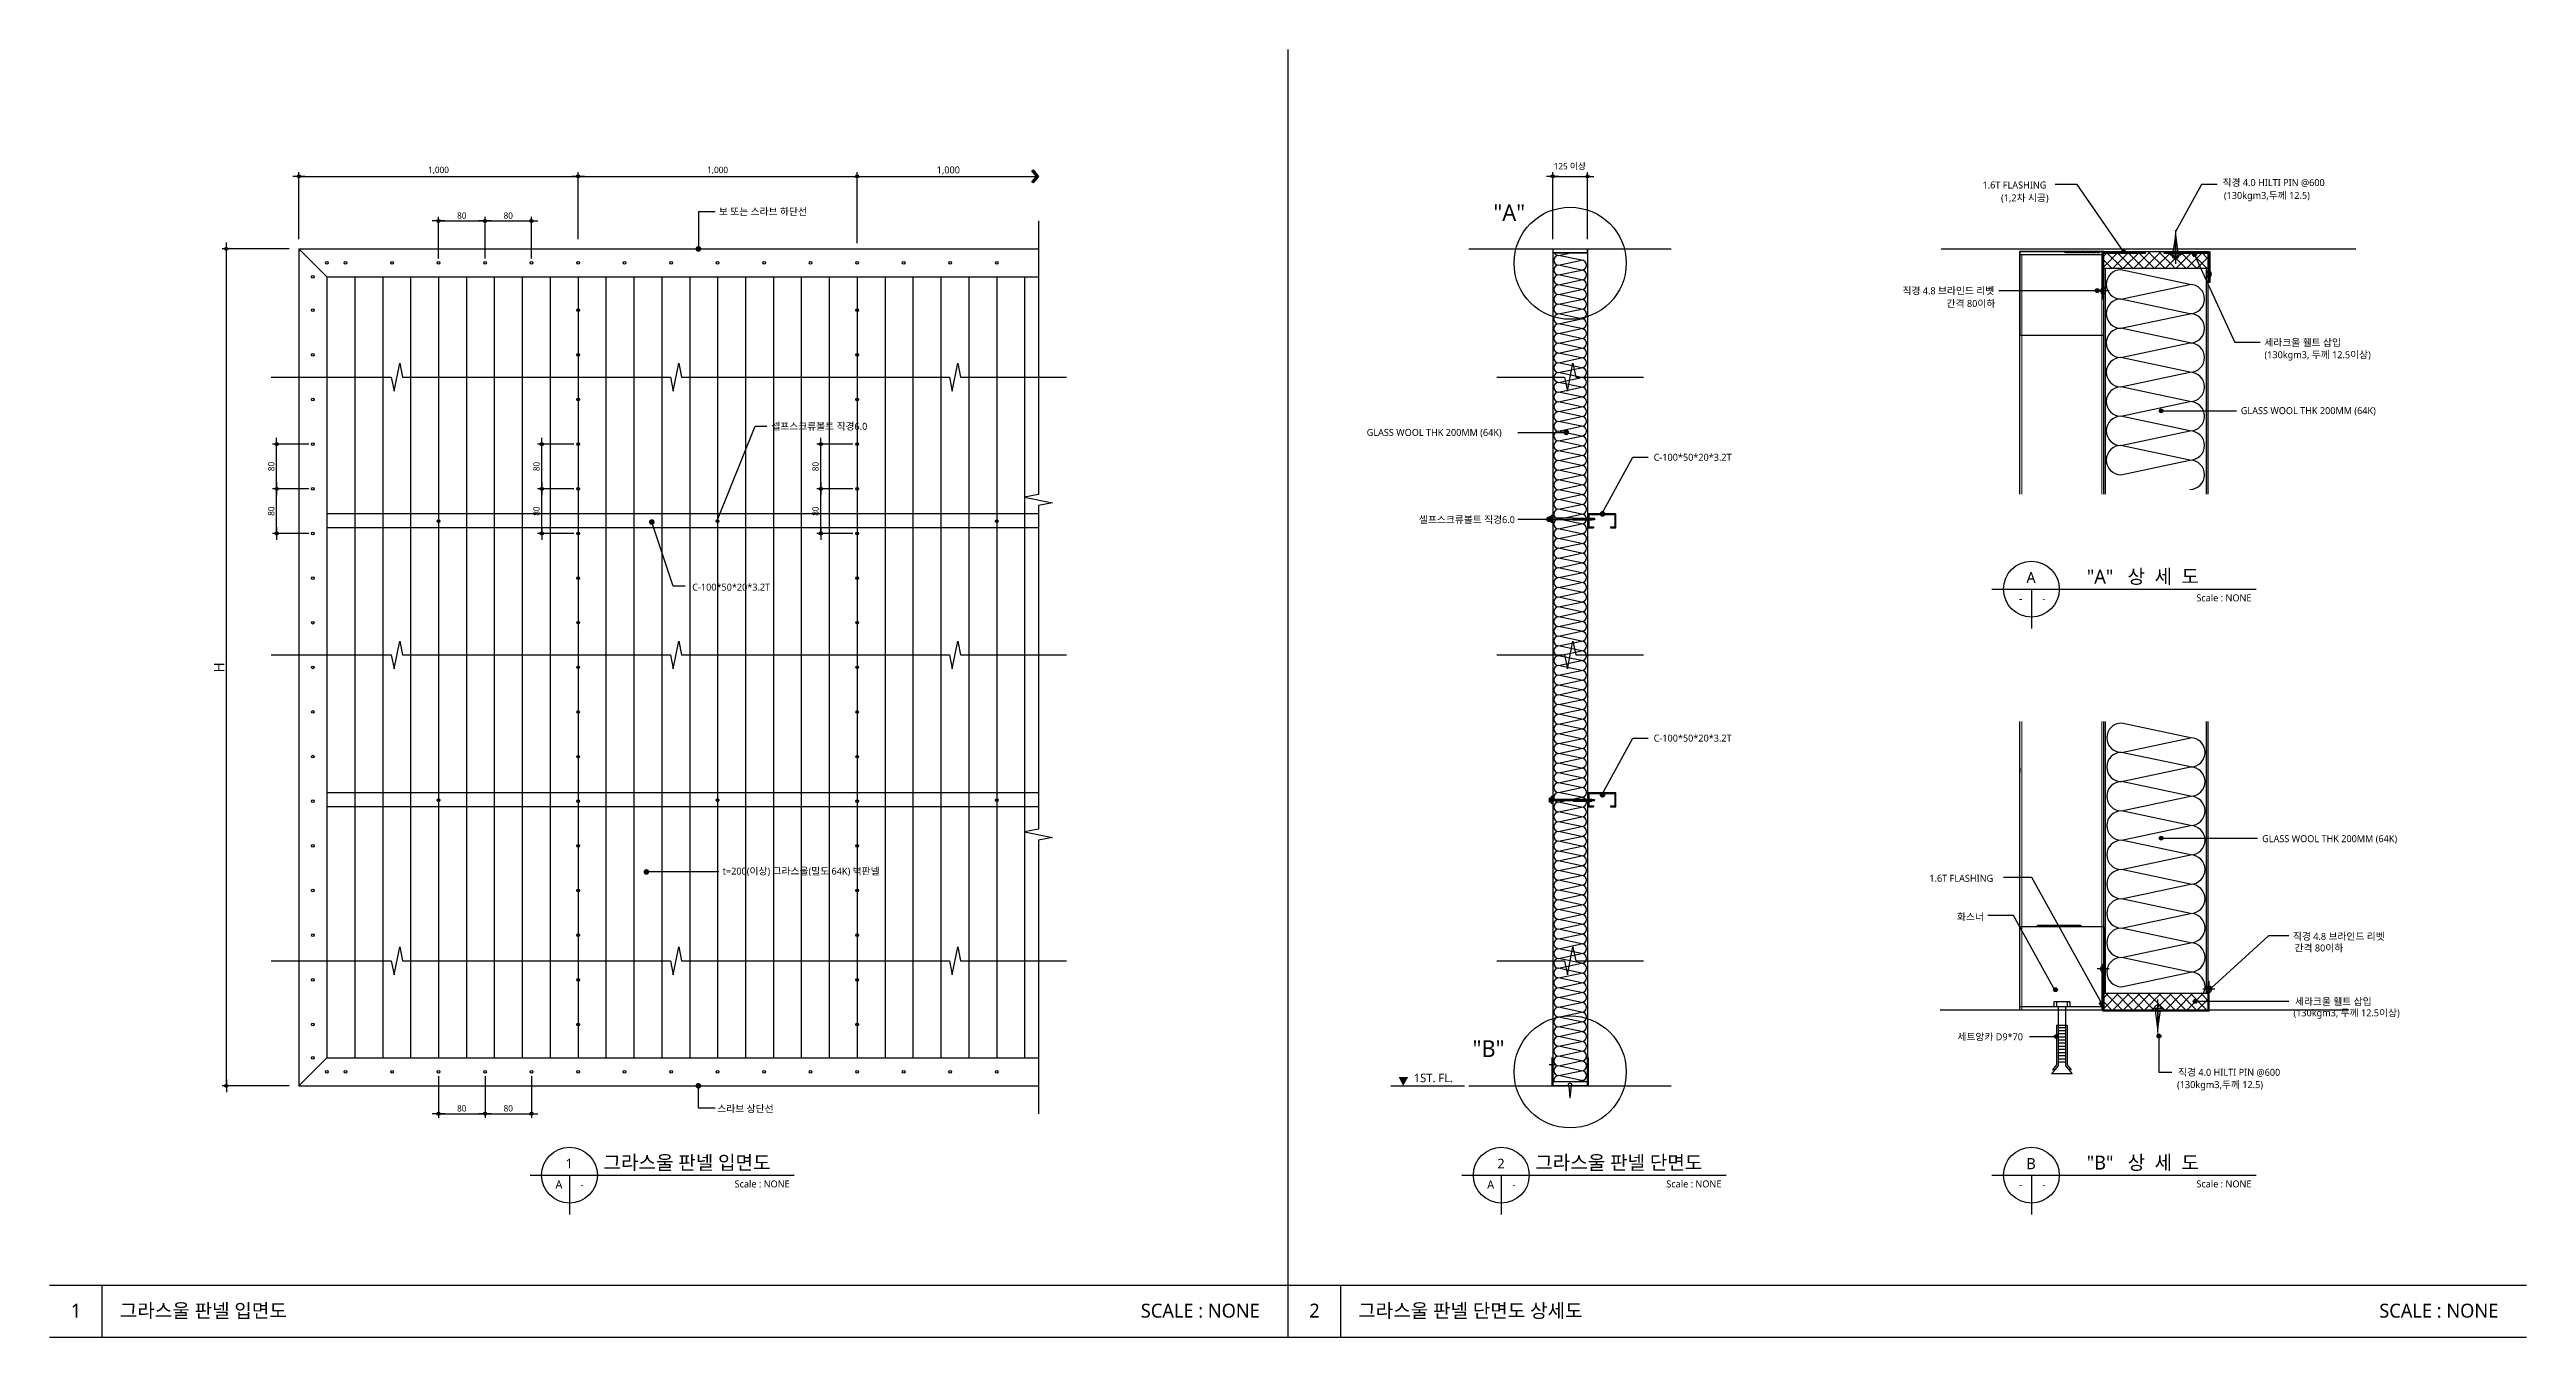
# Model space of a CAD drawing. Header units: millimetres. Extents: x 2752880 to 2775018, y 665860 to 672840.
# Drawn here: x 2765295 to 2774170, y 668168 to 672785 of the extents above; entities that cross this region are included whole.
import ezdxf
from ezdxf.enums import TextEntityAlignment as Align

# ---------------------------------------------------------------- set-up
doc = ezdxf.new("R2010")
doc.units = ezdxf.units.MM
doc.header["$LTSCALE"] = 10
doc.linetypes.add('CEN', pattern=[62, 60, -1, 0, -1])
doc.linetypes.add('CONTIN', pattern=[0])
doc.layers.get('DEFPOINTS').update_dxf_attribs({"color": 161})
for name, color, linetype in [('1', 1, 'CONTIN'), ('4', 4, 'Continuous'), ('8', 8, 'Continuous'), ('A-ELE-7', 7, 'Continuous'), ('A-INSUL', 8, 'Continuous'), ('A-TEXT-7', 7, 'Continuous'), ('A-잡철-1', 1, 'Continuous'), ('BOX', 5, 'Continuous'), ('CEN', 1, 'CEN'), ('DIM', 7, 'Continuous'), ('F', 4, 'Continuous'), ('Part', 1, 'Continuous'), ('SYM-1', 6, 'Continuous'), ('SYP_RIVET', 6, 'Continuous'), ('TEX', 3, 'Continuous'), ('tu', 4, 'Continuous'), ('txt', 3, 'Continuous'), ('TXT1', 4, 'Continuous'), ('W', 7, 'Continuous'), ('내부글라스울', 3, 'Continuous'), ('무근', 4, 'Continuous'), ('무근1', 4, 'Continuous'), ('정림요청(20181011)', 30, 'Continuous')]:
    doc.layers.add(name, color=color, linetype=linetype)
doc.styles.add('HYG', font='HY 그래픽B.ttf')
doc.styles.add('나눔바른고딕', font='NanumBarunGothic.ttf')
doc.styles.add('맑은고딕', font='malgun_0.ttf')
doc.styles.add('윤고딕330', font='')
doc.styles.get('윤고딕330').set_extended_font_data('YDIYGO330')
doc.dimstyles.new('10 NDIM', dxfattribs={"dimscale": 10, "dimtxt": 3, "dimasz": 1, "dimexe": 2, "dimexo": 2, "dimgap": 1.5, "dimtad": 1, "dimdec": 0, "dimrnd": 0.25, "dimdsep": 46, "dimtxsty": '나눔바른고딕', "dimblk": 'DOT0', "dimcen": 1, "dimdle": 8, "dimclrd": 7, "dimclre": 7, "dimclrt": 7, "dimadec": 0, "dimazin": 0, "dimtfac": 1, "dimtdec": 0, "dimtix": 1, "dimtmove": 2, "dimatfit": 3, "dimldrblk": 'DOT0', "dimfxl": 1, "dimtolj": 1, "dimtzin": 0, "dimlwd": -1, "dimlwe": -1, "dimarcsym": 0})

msp = doc.modelspace()

# ---------------------------------------------------------------- texts
at = {"layer": 'A-TEXT-7', "linetype": 'ByBlock', "style": '맑은고딕'}
msp.add_text('1ST. FL.', height=30.6, dxfattribs=at).set_placement((2770183.1, 669083.2))
at = {"layer": 'DIM', "linetype": 'ByBlock', "ltscale": 0.5, "style": '맑은고딕'}
msp.add_text('1,000', height=25, dxfattribs=at).set_placement((2768473.6, 672340.6))
at = {"layer": 'TEX', "linetype": 'ByBlock', "style": '맑은고딕'}
for s, height, p in [('1.6T FLASHING ', 25, (2772220.9, 672286.5)), ('보 또는 스라브 하단선', 25, (2767693.3, 672191.5)), ('"A"', 60, (2770468.2, 672170)), ('(1,2차 시공) ', 25, (2772287.1, 672240.4)), ('세라크울 휄트 삽입 ', 25, (2773230.5, 671721.9)), ('GLASS WOOL THK 200MM (64K)', 25, (2773146.3, 671477.7)), ('셀프스크류볼트 직경6.0', 25, (2767880.7, 671421.5)), ('GLASS WOOL THK 200MM (64K)', 25, (2770014.2, 671399.7)), ('C-100*50*20*3.2T ', 25, (2771042.5, 671310.6)), ('셀프스크류볼트 직경6.0', 25, (2770201.1, 671087.1)), ('C-100*50*20*3.2T ', 25, (2767597.6, 670845.1)), ('C-100*50*20*3.2T', 25, (2771042.5, 670303.9)), ('GLASS WOOL THK 200MM (64K)', 25, (2773222.8, 669943.4)), ('t=200(이상) 그라스울(밀도 64K) 벽판넬', 25, (2767706.7, 669827.2)), ('1.6T FLASHING ', 25, (2772030.2, 669801.5)), ('화스너 ', 25, (2772129.4, 669663.1)), ('세라크울 휄트 삽입 ', 25, (2773340.5, 669359.8)), ('"B"', 60, (2770393.6, 669173.4)), ('세트앙카 D9*70 ', 25, (2772130.9, 669233.2)), ('스라브 상단선', 25, (2767687.4, 668975.4))]:
    msp.add_text(s, height=height, dxfattribs=at).set_placement(p)
for s, p in [('직경 4.0 HILTI PIN @600', (2773080.7, 672307.8)), ('(130kgm3,두께 12.5)', (2773085.6, 672261.7)), ('(130kgm3, 두께 12.5이상)', (2773231.1, 671690.6)), ('(130kgm3, 두께 12.5이상)', (2773334.8, 669331.7)), ('(130kgm3,두께 12.5)', (2772917.8, 669074.3)), ('직경 4.0 HILTI PIN @600', (2772921.3, 669118.5))]:
    msp.add_text(s, height=25, dxfattribs=at).set_placement(p, align=Align.MIDDLE_LEFT)
for s, p in [('직경 4.8 브라인드 리벳', (2772262.9, 671920)), ('간격 80이하', (2772266.7, 671874.3)), ('직경 4.8 브라인드 리벳', (2773661.9, 669605.6)), ('간격 80이하', (2773513.3, 669564.2))]:
    msp.add_text(s, height=25, dxfattribs=at).set_placement(p, align=Align.MIDDLE_RIGHT)
at = {"layer": 'TEX', "style": '나눔바른고딕'}
for s, p in [('1', (2765389.7, 668264.3)), ('2', (2769827.2, 668264.3))]:
    msp.add_text(s, height=50, dxfattribs=at).set_placement(p, align=Align.MIDDLE_CENTER)
for s, p in [('그라스울 판넬 입면도', (2765546.5, 668264.1)), ('SCALE : NONE', (2769205, 668264.1)), ('그라스울 판넬 단면도 상세도', (2769984, 668264.1)), ('SCALE : NONE', (2773642.5, 668264.1))]:
    msp.add_text(s, height=50, dxfattribs=at).set_placement(p, align=Align.MIDDLE_LEFT)

# ---------------------------------------------------------------- blocks, each defined once
blk = doc.blocks.new('DOT0')
at = {"layer": 'DIM'}
blk.add_line((-3, 0), (3, 0), dxfattribs=at)
at = {"layer": 'DIM', "color": 6}
blk.add_circle((0, 0), 0.75, dxfattribs=at)
blk = doc.blocks.new('*D37')
at = {"layer": 'DEFPOINTS', "color": 0, "linetype": 'ByBlock', "ltscale": 0.5, "transparency": 16777216}
for p in [(2767188.5, 672330.1), (2766188.5, 672090.1), (2767188.5, 672090.1)]:
    blk.add_point(p, dxfattribs=at)
at = {"layer": 'DIM', "color": 7, "linetype": 'ByBlock', "ltscale": 0.5, "transparency": 16777216}
for p, q in [((2766188.5, 672105.1), (2766188.5, 672345.1)), ((2766196, 672330.1), (2767181, 672330.1)), ((2767188.5, 672105.1), (2767188.5, 672345.1))]:
    blk.add_line(p, q, dxfattribs=at)
at = {"layer": 'DIM', "color": 7, "linetype": 'ByBlock', "ltscale": 0.5, "transparency": 16777216, "xscale": 7.5, "yscale": 7.5, "zscale": 7.5, "rotation": 180}
blk.add_blockref('DOT0', (2766188.5, 672330.1), dxfattribs=at)
at = {"layer": 'DIM', "color": 7, "linetype": 'ByBlock', "ltscale": 0.5, "transparency": 16777216, "xscale": 7.5, "yscale": 7.5, "zscale": 7.5}
blk.add_blockref('DOT0', (2767188.5, 672330.1), dxfattribs=at)
at = {"layer": 'DIM', "color": 7, "linetype": 'ByBlock', "ltscale": 0.5, "transparency": 16777216, "insert": (2766688.5, 672351.2), "char_height": 22.5, "attachment_point": 5, "style": '맑은고딕'}
blk.add_mtext('\\A1;1,000', dxfattribs=at)
blk = doc.blocks.new('*D38')
at = {"layer": 'DEFPOINTS', "color": 0, "linetype": 'ByBlock', "ltscale": 0.5, "transparency": 16777216}
for p in [(2768188.5, 672330.1), (2767188.5, 672090.1), (2768188.5, 672090.1)]:
    blk.add_point(p, dxfattribs=at)
at = {"layer": 'DIM', "color": 7, "linetype": 'ByBlock', "ltscale": 0.5, "transparency": 16777216}
for p, q in [((2767188.5, 672105.1), (2767188.5, 672345.1)), ((2767196, 672330.1), (2768181, 672330.1)), ((2768188.5, 672105.1), (2768188.5, 672345.1))]:
    blk.add_line(p, q, dxfattribs=at)
at = {"layer": 'DIM', "color": 7, "linetype": 'ByBlock', "ltscale": 0.5, "transparency": 16777216, "xscale": 7.5, "yscale": 7.5, "zscale": 7.5, "rotation": 180}
blk.add_blockref('DOT0', (2767188.5, 672330.1), dxfattribs=at)
at = {"layer": 'DIM', "color": 7, "linetype": 'ByBlock', "ltscale": 0.5, "transparency": 16777216, "xscale": 7.5, "yscale": 7.5, "zscale": 7.5}
blk.add_blockref('DOT0', (2768188.5, 672330.1), dxfattribs=at)
at = {"layer": 'DIM', "color": 7, "linetype": 'ByBlock', "ltscale": 0.5, "transparency": 16777216, "insert": (2767688.5, 672351.2), "char_height": 22.5, "attachment_point": 5, "style": '맑은고딕'}
blk.add_mtext('\\A1;1,000', dxfattribs=at)
blk = doc.blocks.new('DOT')
at = {"color": 0, "linetype": 'ByBlock'}
blk.add_line((-0.5, 0), (-1, 0), dxfattribs=at)
at = {"color": 0, "linetype": 'ByBlock', "const_width": 0.5}
blk.add_lwpolyline([(-0.25, 0, 1), (0.25, 0, 1)], format="xyb", close=True, dxfattribs=at)
blk = doc.blocks.new('*D34')
at = {"layer": 'DEFPOINTS', "color": 0, "linetype": 'ByBlock', "ltscale": 0.5, "transparency": 16777216}
for p in [(2767021.9, 672170.1), (2766855.2, 672020.1), (2767021.9, 672020.1)]:
    blk.add_point(p, dxfattribs=at)
at = {"layer": 'DIM', "color": 7, "linetype": 'ByBlock', "ltscale": 0.5, "transparency": 16777216}
for p, q in [((2766855.2, 672035.1), (2766855.2, 672185.1)), ((2766862.7, 672170.1), (2767014.4, 672170.1)), ((2767021.9, 672035.1), (2767021.9, 672185.1))]:
    blk.add_line(p, q, dxfattribs=at)
at = {"layer": 'DIM', "color": 7, "linetype": 'ByBlock', "ltscale": 0.5, "transparency": 16777216, "xscale": 7.5, "yscale": 7.5, "zscale": 7.5, "rotation": 180}
blk.add_blockref('DOT0', (2766855.2, 672170.1), dxfattribs=at)
at = {"layer": 'DIM', "color": 7, "linetype": 'ByBlock', "ltscale": 0.5, "transparency": 16777216, "xscale": 7.5, "yscale": 7.5, "zscale": 7.5}
blk.add_blockref('DOT0', (2767021.9, 672170.1), dxfattribs=at)
at = {"layer": 'DIM', "color": 7, "linetype": 'ByBlock', "ltscale": 0.5, "transparency": 16777216, "insert": (2766938.5, 672189.2), "char_height": 22.5, "attachment_point": 5, "style": '맑은고딕'}
blk.add_mtext('\\A1;80', dxfattribs=at)
blk = doc.blocks.new('*D39')
at = {"layer": 'DEFPOINTS', "color": 0, "linetype": 'ByBlock', "ltscale": 0.5, "transparency": 16777216}
for p in [(2770805.7, 672330.1), (2770680.7, 672090.1), (2770805.7, 672090.1)]:
    blk.add_point(p, dxfattribs=at)
at = {"layer": 'DIM', "color": 7, "linetype": 'ByBlock', "ltscale": 0.5, "transparency": 16777216}
for p, q in [((2770680.7, 672105.1), (2770680.7, 672345.1)), ((2770688.2, 672330.1), (2770798.2, 672330.1)), ((2770805.7, 672105.1), (2770805.7, 672345.1))]:
    blk.add_line(p, q, dxfattribs=at)
at = {"layer": 'DIM', "color": 7, "linetype": 'ByBlock', "ltscale": 0.5, "transparency": 16777216, "xscale": 7.5, "yscale": 7.5, "zscale": 7.5, "rotation": 180}
blk.add_blockref('DOT0', (2770680.7, 672330.1), dxfattribs=at)
at = {"layer": 'DIM', "color": 7, "linetype": 'ByBlock', "ltscale": 0.5, "transparency": 16777216, "xscale": 7.5, "yscale": 7.5, "zscale": 7.5}
blk.add_blockref('DOT0', (2770805.7, 672330.1), dxfattribs=at)
at = {"layer": 'DIM', "color": 7, "linetype": 'ByBlock', "ltscale": 0.5, "transparency": 16777216, "insert": (2770742.1, 672365), "char_height": 22.5, "attachment_point": 5, "style": '맑은고딕'}
blk.add_mtext('\\A1;125 이상', dxfattribs=at)
blk = doc.blocks.new('*D35')
at = {"layer": 'DEFPOINTS', "color": 0, "linetype": 'ByBlock', "ltscale": 0.5, "transparency": 16777216}
for p in [(2766108.5, 671370.1), (2766238.5, 671370.1), (2766238.5, 671210.1)]:
    blk.add_point(p, dxfattribs=at)
at = {"layer": 'DIM', "color": 7, "linetype": 'ByBlock', "ltscale": 0.5, "transparency": 16777216}
for p, q in [((2766223.5, 671370.1), (2766093.5, 671370.1)), ((2766108.5, 671217.6), (2766108.5, 671362.6)), ((2766223.5, 671210.1), (2766093.5, 671210.1))]:
    blk.add_line(p, q, dxfattribs=at)
at = {"layer": 'DIM', "color": 7, "linetype": 'ByBlock', "ltscale": 0.5, "transparency": 16777216, "xscale": 7.5, "yscale": 7.5, "zscale": 7.5}
for p, rotation in [((2766108.5, 671370.1), 90), ((2766108.5, 671210.1), 270)]:
    blk.add_blockref('DOT0', p, dxfattribs=dict(at, rotation=rotation))
at = {"layer": 'DIM', "color": 7, "linetype": 'ByBlock', "ltscale": 0.5, "transparency": 16777216, "insert": (2766089.4, 671290.1), "char_height": 22.5, "attachment_point": 5, "rotation": 90, "style": '맑은고딕'}
blk.add_mtext('\\A1;80', dxfattribs=at)
blk = doc.blocks.new('*D40')
at = {"layer": 'DEFPOINTS', "color": 0, "linetype": 'ByBlock', "ltscale": 0.5, "transparency": 16777216}
for p in [(2767058.5, 671370.1), (2767188.5, 671370.1), (2767188.5, 671210.1)]:
    blk.add_point(p, dxfattribs=at)
at = {"layer": 'DIM', "color": 7, "linetype": 'ByBlock', "ltscale": 0.5, "transparency": 16777216}
for p, q in [((2767173.5, 671370.1), (2767043.5, 671370.1)), ((2767058.5, 671217.6), (2767058.5, 671362.6)), ((2767173.5, 671210.1), (2767043.5, 671210.1))]:
    blk.add_line(p, q, dxfattribs=at)
at = {"layer": 'DIM', "color": 7, "linetype": 'ByBlock', "ltscale": 0.5, "transparency": 16777216, "xscale": 7.5, "yscale": 7.5, "zscale": 7.5}
for p, rotation in [((2767058.5, 671370.1), 90), ((2767058.5, 671210.1), 270)]:
    blk.add_blockref('DOT0', p, dxfattribs=dict(at, rotation=rotation))
at = {"layer": 'DIM', "color": 7, "linetype": 'ByBlock', "ltscale": 0.5, "transparency": 16777216, "insert": (2767039.4, 671290.1), "char_height": 22.5, "attachment_point": 5, "rotation": 90, "style": '맑은고딕'}
blk.add_mtext('\\A1;80', dxfattribs=at)
blk = doc.blocks.new('*D41')
at = {"layer": 'DEFPOINTS', "color": 0, "linetype": 'ByBlock', "ltscale": 0.5, "transparency": 16777216}
for p in [(2768058.5, 671370.1), (2768188.5, 671370.1), (2768188.5, 671210.1)]:
    blk.add_point(p, dxfattribs=at)
at = {"layer": 'DIM', "color": 7, "linetype": 'ByBlock', "ltscale": 0.5, "transparency": 16777216}
for p, q in [((2768173.5, 671370.1), (2768043.5, 671370.1)), ((2768058.5, 671217.6), (2768058.5, 671362.6)), ((2768173.5, 671210.1), (2768043.5, 671210.1))]:
    blk.add_line(p, q, dxfattribs=at)
at = {"layer": 'DIM', "color": 7, "linetype": 'ByBlock', "ltscale": 0.5, "transparency": 16777216, "xscale": 7.5, "yscale": 7.5, "zscale": 7.5}
for p, rotation in [((2768058.5, 671370.1), 90), ((2768058.5, 671210.1), 270)]:
    blk.add_blockref('DOT0', p, dxfattribs=dict(at, rotation=rotation))
at = {"layer": 'DIM', "color": 7, "linetype": 'ByBlock', "ltscale": 0.5, "transparency": 16777216, "insert": (2768039.4, 671290.1), "char_height": 22.5, "attachment_point": 5, "rotation": 90, "style": '맑은고딕'}
blk.add_mtext('\\A1;80', dxfattribs=at)
blk = doc.blocks.new('*D42')
at = {"layer": 'DEFPOINTS', "color": 0, "linetype": 'ByBlock', "ltscale": 0.5, "transparency": 16777216}
for p in [(2765928.5, 672070.1), (2766168.5, 672070.1), (2766168.5, 669070.1)]:
    blk.add_point(p, dxfattribs=at)
at = {"layer": 'DIM', "color": 7, "linetype": 'ByBlock', "ltscale": 0.5, "transparency": 16777216}
for p, q in [((2766153.5, 672070.1), (2765913.5, 672070.1)), ((2765928.5, 669077.6), (2765928.5, 672062.6)), ((2766153.5, 669070.1), (2765913.5, 669070.1))]:
    blk.add_line(p, q, dxfattribs=at)
at = {"layer": 'DIM', "color": 7, "linetype": 'ByBlock', "ltscale": 0.5, "transparency": 16777216, "xscale": 7.5, "yscale": 7.5, "zscale": 7.5}
for p, rotation in [((2765928.5, 672070.1), 90), ((2765928.5, 669070.1), 270)]:
    blk.add_blockref('DOT0', p, dxfattribs=dict(at, rotation=rotation))
at = {"layer": 'DIM', "color": 7, "linetype": 'ByBlock', "ltscale": 0.5, "transparency": 16777216, "insert": (2765902.3, 670570.1), "char_height": 37.5, "attachment_point": 5, "rotation": 90, "style": '맑은고딕'}
blk.add_mtext('\\A1;H', dxfattribs=at)
blk = doc.blocks.new('*D43')
at = {"layer": 'DEFPOINTS', "color": 0, "linetype": 'ByBlock', "ltscale": 0.5, "transparency": 16777216}
for p in [(2766855.2, 669120.1), (2767021.9, 669120.1), (2767021.9, 668970.1)]:
    blk.add_point(p, dxfattribs=at)
at = {"layer": 'DIM', "color": 7, "linetype": 'ByBlock', "ltscale": 0.5, "transparency": 16777216}
for p, q in [((2766855.2, 669105.1), (2766855.2, 668955.1)), ((2767021.9, 669105.1), (2767021.9, 668955.1)), ((2766862.7, 668970.1), (2767014.4, 668970.1))]:
    blk.add_line(p, q, dxfattribs=at)
at = {"layer": 'DIM', "color": 7, "linetype": 'ByBlock', "ltscale": 0.5, "transparency": 16777216, "xscale": 7.5, "yscale": 7.5, "zscale": 7.5, "rotation": 180}
blk.add_blockref('DOT0', (2766855.2, 668970.1), dxfattribs=at)
at = {"layer": 'DIM', "color": 7, "linetype": 'ByBlock', "ltscale": 0.5, "transparency": 16777216, "xscale": 7.5, "yscale": 7.5, "zscale": 7.5}
blk.add_blockref('DOT0', (2767021.9, 668970.1), dxfattribs=at)
at = {"layer": 'DIM', "color": 7, "linetype": 'ByBlock', "ltscale": 0.5, "transparency": 16777216, "insert": (2766938.5, 668989.2), "char_height": 22.5, "attachment_point": 5, "style": '맑은고딕'}
blk.add_mtext('\\A1;80', dxfattribs=at)
blk = doc.blocks.new('*D44')
at = {"layer": 'DEFPOINTS', "color": 0, "linetype": 'ByBlock', "ltscale": 0.5, "transparency": 16777216}
for p in [(2766688.5, 669120.1), (2766855.2, 669120.1), (2766855.2, 668970.1)]:
    blk.add_point(p, dxfattribs=at)
at = {"layer": 'DIM', "color": 7, "linetype": 'ByBlock', "ltscale": 0.5, "transparency": 16777216}
for p, q in [((2766688.5, 669105.1), (2766688.5, 668955.1)), ((2766855.2, 669105.1), (2766855.2, 668955.1)), ((2766696, 668970.1), (2766847.7, 668970.1))]:
    blk.add_line(p, q, dxfattribs=at)
at = {"layer": 'DIM', "color": 7, "linetype": 'ByBlock', "ltscale": 0.5, "transparency": 16777216, "xscale": 7.5, "yscale": 7.5, "zscale": 7.5, "rotation": 180}
blk.add_blockref('DOT0', (2766688.5, 668970.1), dxfattribs=at)
at = {"layer": 'DIM', "color": 7, "linetype": 'ByBlock', "ltscale": 0.5, "transparency": 16777216, "xscale": 7.5, "yscale": 7.5, "zscale": 7.5}
blk.add_blockref('DOT0', (2766855.2, 668970.1), dxfattribs=at)
at = {"layer": 'DIM', "color": 7, "linetype": 'ByBlock', "ltscale": 0.5, "transparency": 16777216, "insert": (2766771.9, 668989.2), "char_height": 22.5, "attachment_point": 5, "style": '맑은고딕'}
blk.add_mtext('\\A1;80', dxfattribs=at)
blk = doc.blocks.new('*D36')
at = {"layer": 'DEFPOINTS', "color": 0, "linetype": 'ByBlock', "ltscale": 0.5, "transparency": 16777216}
for p in [(2766855.2, 672170.1), (2766688.5, 672020.1), (2766855.2, 672020.1)]:
    blk.add_point(p, dxfattribs=at)
at = {"layer": 'DIM', "color": 7, "linetype": 'ByBlock', "ltscale": 0.5, "transparency": 16777216}
for p, q in [((2766688.5, 672035.1), (2766688.5, 672185.1)), ((2766696, 672170.1), (2766847.7, 672170.1)), ((2766855.2, 672035.1), (2766855.2, 672185.1))]:
    blk.add_line(p, q, dxfattribs=at)
at = {"layer": 'DIM', "color": 7, "linetype": 'ByBlock', "ltscale": 0.5, "transparency": 16777216, "xscale": 7.5, "yscale": 7.5, "zscale": 7.5, "rotation": 180}
blk.add_blockref('DOT0', (2766688.5, 672170.1), dxfattribs=at)
at = {"layer": 'DIM', "color": 7, "linetype": 'ByBlock', "ltscale": 0.5, "transparency": 16777216, "xscale": 7.5, "yscale": 7.5, "zscale": 7.5}
blk.add_blockref('DOT0', (2766855.2, 672170.1), dxfattribs=at)
at = {"layer": 'DIM', "color": 7, "linetype": 'ByBlock', "ltscale": 0.5, "transparency": 16777216, "insert": (2766771.9, 672189.2), "char_height": 22.5, "attachment_point": 5, "style": '맑은고딕'}
blk.add_mtext('\\A1;80', dxfattribs=at)
blk = doc.blocks.new('*D45')
at = {"layer": 'DEFPOINTS', "color": 0, "linetype": 'ByBlock', "ltscale": 0.5, "transparency": 16777216}
for p in [(2766108.5, 671210.1), (2766238.5, 671210.1), (2766238.5, 671050.1)]:
    blk.add_point(p, dxfattribs=at)
at = {"layer": 'DIM', "color": 7, "linetype": 'ByBlock', "ltscale": 0.5, "transparency": 16777216}
for p, q in [((2766223.5, 671210.1), (2766093.5, 671210.1)), ((2766108.5, 671057.6), (2766108.5, 671202.6)), ((2766223.5, 671050.1), (2766093.5, 671050.1))]:
    blk.add_line(p, q, dxfattribs=at)
at = {"layer": 'DIM', "color": 7, "linetype": 'ByBlock', "ltscale": 0.5, "transparency": 16777216, "xscale": 7.5, "yscale": 7.5, "zscale": 7.5}
for p, rotation in [((2766108.5, 671210.1), 90), ((2766108.5, 671050.1), 270)]:
    blk.add_blockref('DOT0', p, dxfattribs=dict(at, rotation=rotation))
at = {"layer": 'DIM', "color": 7, "linetype": 'ByBlock', "ltscale": 0.5, "transparency": 16777216, "insert": (2766089.4, 671130.1), "char_height": 22.5, "attachment_point": 5, "rotation": 90, "style": '맑은고딕'}
blk.add_mtext('\\A1;80', dxfattribs=at)
blk = doc.blocks.new('*D46')
at = {"layer": 'DEFPOINTS', "color": 0, "linetype": 'ByBlock', "ltscale": 0.5, "transparency": 16777216}
for p in [(2767058.5, 671210.1), (2767188.5, 671210.1), (2767188.5, 671050.1)]:
    blk.add_point(p, dxfattribs=at)
at = {"layer": 'DIM', "color": 7, "linetype": 'ByBlock', "ltscale": 0.5, "transparency": 16777216}
for p, q in [((2767173.5, 671210.1), (2767043.5, 671210.1)), ((2767058.5, 671057.6), (2767058.5, 671202.6)), ((2767173.5, 671050.1), (2767043.5, 671050.1))]:
    blk.add_line(p, q, dxfattribs=at)
at = {"layer": 'DIM', "color": 7, "linetype": 'ByBlock', "ltscale": 0.5, "transparency": 16777216, "xscale": 7.5, "yscale": 7.5, "zscale": 7.5}
for p, rotation in [((2767058.5, 671210.1), 90), ((2767058.5, 671050.1), 270)]:
    blk.add_blockref('DOT0', p, dxfattribs=dict(at, rotation=rotation))
at = {"layer": 'DIM', "color": 7, "linetype": 'ByBlock', "ltscale": 0.5, "transparency": 16777216, "insert": (2767039.4, 671130.1), "char_height": 22.5, "attachment_point": 5, "rotation": 90, "style": '맑은고딕'}
blk.add_mtext('\\A1;80', dxfattribs=at)
blk = doc.blocks.new('*D47')
at = {"layer": 'DEFPOINTS', "color": 0, "linetype": 'ByBlock', "ltscale": 0.5, "transparency": 16777216}
for p in [(2768058.5, 671210.1), (2768188.5, 671210.1), (2768188.5, 671050.1)]:
    blk.add_point(p, dxfattribs=at)
at = {"layer": 'DIM', "color": 7, "linetype": 'ByBlock', "ltscale": 0.5, "transparency": 16777216}
for p, q in [((2768173.5, 671210.1), (2768043.5, 671210.1)), ((2768058.5, 671057.6), (2768058.5, 671202.6)), ((2768173.5, 671050.1), (2768043.5, 671050.1))]:
    blk.add_line(p, q, dxfattribs=at)
at = {"layer": 'DIM', "color": 7, "linetype": 'ByBlock', "ltscale": 0.5, "transparency": 16777216, "xscale": 7.5, "yscale": 7.5, "zscale": 7.5}
for p, rotation in [((2768058.5, 671210.1), 90), ((2768058.5, 671050.1), 270)]:
    blk.add_blockref('DOT0', p, dxfattribs=dict(at, rotation=rotation))
at = {"layer": 'DIM', "color": 7, "linetype": 'ByBlock', "ltscale": 0.5, "transparency": 16777216, "insert": (2768039.4, 671130.1), "char_height": 22.5, "attachment_point": 5, "rotation": 90, "style": '맑은고딕'}
blk.add_mtext('\\A1;80', dxfattribs=at)
blk = doc.blocks.new('LEADER4')
blk.add_lwpolyline([(0, 0), (-0.32, -0.38), (-0.4, -0.32), (-0.13, 0), (-0.4, 0.32), (-0.32, 0.38)], close=True)
for points in [[(-0.13, 0), (-0.4, 0.32), (0, 0), (-0.32, 0.38)], [(-0.13, 0), (-0.4, -0.32), (0, 0), (-0.32, -0.38)]]:
    blk.add_solid(points)
blk = doc.blocks.new('br')
at = {"layer": 'CEN'}
blk.add_line((-36, 0), (30, 0), dxfattribs=at)
at = {"layer": 'F'}
for p, q in [((-15, 4), (-12, 8)), ((-15, 4), (-11, 0)), ((-15, -4), (-11, 0)), ((-12, 8), (-8, 4)), ((0, 4), (-8, 4)), ((0, 8), (0, -8)), ((-15, -4), (-12, -8)), ((-12, -8), (-8, -4)), ((0, -4), (-8, -4))]:
    blk.add_line(p, q, dxfattribs=at)
blk.add_arc((-2, 0), 8.2, 285.5627, 74.4373, dxfattribs=at)
blk = doc.blocks.new('SY_Pin Fixing')
at = {"layer": 'SYP_RIVET'}
for p, q in [((424304.2, 1008431.4), (424318.8, 1008431.4)), ((424307.2, 1008431.4), (424311.5, 1008385.2)), ((424315.9, 1008431.4), (424311.5, 1008385.2))]:
    blk.add_line(p, q, dxfattribs=at)
blk.add_arc((424311.5, 1008431.3), 7.33, 0.61021, 179.38979, dxfattribs=at)
blk = doc.blocks.new('title-2')
at = {"layer": 'A-TEXT-7'}
for p, q in [((-14.14, 0), (80.54, 0)), ((0, 0), (0, -14.14))]:
    blk.add_line(p, q, dxfattribs=at)
blk.add_circle((0, 0), 10, dxfattribs=at)
at = {"layer": 'A-TEXT-7', "style": 'HYG'}
for tag, height, p in [('1?', 4, (-0.12, 4.15)), ('HA?', 2.5, (-3.81, -3.38)), ('001?', 2.5, (4.5, -3.38))]:
    blk.add_attdef(tag, text='', height=height, dxfattribs=at).set_placement(p, align=Align.MIDDLE_CENTER)
at = {"layer": 'A-TEXT-7', "style": 'HYG', "width": 0.820073}
blk.add_attdef('부분단면상세도-10', text='', height=5, dxfattribs=at).set_placement((15.16, 2.18), (77.94, 2.18), align=Align.FIT)
at = {"layer": 'A-TEXT-7', "style": 'HYG'}
blk.add_attdef('1/200?', (63.33, -4.9), '', height=3.5, dxfattribs=at)
blk = doc.blocks.new('CAP')
at = {"layer": '1'}
for p, q in [((-25104.4, -92805.9), (-25079.4, -92805.9)), ((-25104.4, -92811.9), (-25104.4, -92805.9)), ((-25104.4, -92811.9), (-25079.4, -92811.9)), ((-25104.1, -92811.9), (-25104.1, -92805.9)), ((-25103.4, -92811.9), (-25103.4, -92805.9)), ((-25101.4, -92811.9), (-25101.4, -92805.9)), ((-25099.4, -92805.9), (-25099.4, -92800.6)), ((-25098.4, -92811.9), (-25098.4, -92805.9)), ((-25095.8, -92799.9), (-25087.9, -92799.9)), ((-25095.3, -92805.9), (-25095.3, -92800.6)), ((-25088.3, -92805.9), (-25088.3, -92800.6)), ((-25085.4, -92811.9), (-25085.4, -92805.9)), ((-25084.4, -92805.9), (-25084.4, -92800.6)), ((-25082.4, -92811.9), (-25082.4, -92805.9)), ((-25080.4, -92811.9), (-25080.4, -92805.9)), ((-25079.7, -92811.9), (-25079.7, -92805.9)), ((-25079.4, -92811.9), (-25079.4, -92805.9))]:
    blk.add_line(p, q, dxfattribs=at)
for centre, radius, start, end in [((-25095.6, -92810.1), 10.2, 89.11561, 111.46087), ((-25097.3, -92804.9), 4.68, 64.79549, 115.20451), ((-25091.8, -92808.9), 9.03, 67.19304, 112.80696), ((-25086.3, -92804.9), 4.68, 64.79549, 115.20451), ((-25088.1, -92810.1), 10.2, 68.53913, 90.88439)]:
    blk.add_arc(centre, radius, start, end, dxfattribs=at)
blk = doc.blocks.new('dafdfaad')
at = {"color": 4}
for p, q in [((2792452.5, 1369243.8), (2792455, 1369246.3)), ((2792452.5, 1369243.8), (2792455, 1369241.3)), ((2792456.3, 1369243.8), (2792452.5, 1369243.8)), ((2792530.1, 1369246.3), (2792455, 1369246.3)), ((2792459, 1369246), (2792455, 1369246.3)), ((2792455, 1369241.3), (2792530.1, 1369241.3)), ((2792456.3, 1369243.8), (2792459.9, 1369241.5)), ((2792461.7, 1369243.1), (2792459, 1369246)), ((2792459.9, 1369241.5), (2792461.7, 1369243.1)), ((2792462.5, 1369247.3), (2792461.5, 1369246.3)), ((2792462.5, 1369240.3), (2792461.5, 1369241.3)), ((2792530.1, 1369247.3), (2792462.5, 1369247.3)), ((2792530.1, 1369240.3), (2792462.5, 1369240.3)), ((2792529.9, 1369246.3), (2792603, 1369246.3)), ((2792529.9, 1369241.3), (2792603, 1369241.3)), ((2792530.1, 1369240.3), (2792530.1, 1369247.3)), ((2792603, 1369253.9), (2792603, 1369233.9)), ((2792605, 1369233.9), (2792605, 1369253.9)), ((2792605, 1369248.9), (2792605.5, 1369248.9)), ((2792605.5, 1369238.9), (2792605, 1369238.9)), ((2792606, 1369248.4), (2792606, 1369247.9)), ((2792606, 1369239.9), (2792606, 1369247.9)), ((2792606, 1369247.9), (2792610.5, 1369247.9)), ((2792610.5, 1369246.4), (2792606, 1369246.4)), ((2792610.5, 1369241.4), (2792606, 1369241.4)), ((2792610.5, 1369239.9), (2792606, 1369239.9)), ((2792606, 1369239.9), (2792606, 1369239.4)), ((2792610.5, 1369246.4), (2792610.9, 1369246.8)), ((2792610.5, 1369246.4), (2792610.9, 1369246.1)), ((2792610.5, 1369241.4), (2792610.9, 1369241.8)), ((2792610.5, 1369241.4), (2792611, 1369240.9)), ((2792611, 1369247.4), (2792611, 1369247.1)), ((2792611, 1369245.7), (2792611, 1369242.1)), ((2792611, 1369240.4), (2792611, 1369240.9))]:
    blk.add_line(p, q, dxfattribs=at)
for centre, start, end in [((2792605.5, 1369248.4), 0, 90), ((2792605.5, 1369239.4), 270, 0), ((2792610.5, 1369247.4), 0, 90), ((2792610.5, 1369240.4), 270, 0), ((2792610.5, 1369247.1), 315, 0), ((2792610.5, 1369245.7), 0, 45), ((2792610.5, 1369242.1), 315, 0)]:
    blk.add_arc(centre, 0.5, start, end, dxfattribs=at)
at = {"layer": '4'}
for p, q in [((2792605, 1369253.9), (2792603, 1369253.9)), ((2792605, 1369233.9), (2792603, 1369233.9))]:
    blk.add_line(p, q, dxfattribs=at)
at = {"layer": '1', "rotation": 270}
blk.add_blockref('CAP', (2885415, 1344152.1), dxfattribs=at)
blk = doc.blocks.new('hilti11')
at = {"color": 2}
for p, q in [((2787254.1, 1365051.3), (2787241.1, 1365051.3)), ((2787241.1, 1365049.3), (2787241.1, 1365051.3)), ((2787241.1, 1365049.3), (2787254.1, 1365049.3)), ((2787247.6, 1365027.3), (2787244.7, 1365049.3)), ((2787247.6, 1365061), (2787247.6, 1365062.1)), ((2787247.6, 1365023.6), (2787247.6, 1365060.6)), ((2787247.6, 1365049.3), (2787247.6, 1365027.3)), ((2787247.6, 1365027.3), (2787250.6, 1365049.3)), ((2787254.1, 1365049.3), (2787254.1, 1365051.3)), ((2787247.6, 1365021.8), (2787247.6, 1365022.9))]:
    blk.add_line(p, q, dxfattribs=at)
blk.add_arc((2787247.6, 1365050.8), 4.53, 6.7329, 173.2671, dxfattribs=at)
blk = doc.blocks.new('DFADFD')
at = {"color": 6}
for p, q in [((3494128.2, -176941.8), (3494128.2, -176922.8)), ((3494128.2, -176922.8), (3494134, -176922.8)), ((3494128.2, -176925.8), (3494134, -176925.8)), ((3494134, -176941.8), (3494134, -176922.8)), ((3494134, -176927.8), (3494204.7, -176927.8)), ((3494134, -176936.8), (3494204.7, -176936.8)), ((3494156.4, -176938.8), (3494156.4, -176925.8)), ((3494156.4, -176925.8), (3494203.4, -176925.8)), ((3494159, -176936.8), (3494159, -176927.8)), ((3494162.7, -176936.8), (3494162.7, -176927.8)), ((3494166.5, -176936.8), (3494166.5, -176927.8)), ((3494170.2, -176936.8), (3494170.2, -176927.8)), ((3494174, -176936.8), (3494174, -176927.8)), ((3494177.7, -176936.8), (3494177.7, -176927.8)), ((3494181.5, -176936.8), (3494181.5, -176927.8)), ((3494185.2, -176936.8), (3494185.2, -176927.8)), ((3494189, -176936.8), (3494189, -176927.8)), ((3494192.7, -176936.8), (3494192.7, -176927.8)), ((3494196.5, -176936.8), (3494196.5, -176927.8)), ((3494200.2, -176936.8), (3494200.2, -176927.8)), ((3494203.4, -176925.8), (3494209.2, -176921.1)), ((3494204.7, -176927.8), (3494214.1, -176920.1)), ((3494204.7, -176936.8), (3494214.1, -176944.5)), ((3494209.2, -176924.1), (3494209.2, -176921.1)), ((3494214.1, -176944.5), (3494214.1, -176920.1)), ((3494128.2, -176938.8), (3494134, -176938.8)), ((3494128.2, -176941.8), (3494134, -176941.8)), ((3494156.4, -176938.8), (3494203.4, -176938.8)), ((3494203.4, -176938.8), (3494209.2, -176943.5)), ((3494209.2, -176943.5), (3494209.2, -176940.5))]:
    blk.add_line(p, q, dxfattribs=at)

# ---------------------------------------------------------------- dimensions: what is measured, and where the dimension line sits
at = {"layer": 'DIM', "linetype": 'ByBlock', "ltscale": 0.5}
dim = msp.add_linear_dim(base=(2770805.7, 672330.1), p1=(2770680.7, 672090.1), p2=(2770805.7, 672090.1), text='125 이상', dimstyle='10 NDIM', override={"dimscale": 15, "dimtxt": 1.5, "dimasz": 0.5, "dimexe": 1, "dimexo": 1, "dimgap": 0.5, "dimtxsty": '맑은고딕', "dimdle": 0.8, "dimtofl": 0}, dxfattribs=at)
dim.commit()
dim.dimension.update_dxf_attribs({"geometry": '*D39', "text_midpoint": (2770742.1, 672365), "dimtype": 160})
for base, p1, p2, text, picture, middle in [((2767188.5, 672330.1), (2766188.5, 672090.1), (2767188.5, 672090.1), '1,000', '*D37', (2766688.5, 672351.2)), ((2768188.5, 672330.1), (2767188.5, 672090.1), (2768188.5, 672090.1), '1,000', '*D38', (2767688.5, 672351.2)), ((2766855.2, 672170.1), (2766688.5, 672020.1), (2766855.2, 672020.1), '80', '*D36', (2766771.9, 672189.2)), ((2767021.9, 672170.1), (2766855.2, 672020.1), (2767021.9, 672020.1), '80', '*D34', (2766938.5, 672189.2)), ((2766855.2, 668970.1), (2766688.5, 669120.1), (2766855.2, 669120.1), '80', '*D44', (2766771.9, 668989.2)), ((2767021.9, 668970.1), (2766855.2, 669120.1), (2767021.9, 669120.1), '80', '*D43', (2766938.5, 668989.2))]:
    dim = msp.add_linear_dim(base=base, p1=p1, p2=p2, text=text, dimstyle='10 NDIM', override={"dimscale": 15, "dimtxt": 1.5, "dimasz": 0.5, "dimexe": 1, "dimexo": 1, "dimgap": 0.5, "dimtxsty": '맑은고딕', "dimdle": 0.8, "dimtofl": 0}, dxfattribs=at)
    dim.commit()
    dim.dimension.update_dxf_attribs({"geometry": picture, "text_midpoint": middle})
for base, p1, p2, text, override, picture, middle in [((2765928.5, 672070.1), (2766168.5, 669070.1), (2766168.5, 672070.1), 'H', {"dimscale": 15, "dimtxt": 2.5, "dimasz": 0.5, "dimexe": 1, "dimexo": 1, "dimgap": 0.5, "dimtxsty": '맑은고딕', "dimdle": 0.8, "dimtofl": 0}, '*D42', (2765902.3, 670570.1)), ((2766108.5, 671370.1), (2766238.5, 671210.1), (2766238.5, 671370.1), '80', {"dimscale": 15, "dimtxt": 1.5, "dimasz": 0.5, "dimexe": 1, "dimexo": 1, "dimgap": 0.5, "dimtxsty": '맑은고딕', "dimdle": 0.8, "dimtofl": 0}, '*D35', (2766089.4, 671290.1)), ((2767058.5, 671370.1), (2767188.5, 671210.1), (2767188.5, 671370.1), '80', {"dimscale": 15, "dimtxt": 1.5, "dimasz": 0.5, "dimexe": 1, "dimexo": 1, "dimgap": 0.5, "dimtxsty": '맑은고딕', "dimdle": 0.8, "dimtofl": 0}, '*D40', (2767039.4, 671290.1)), ((2768058.5, 671370.1), (2768188.5, 671210.1), (2768188.5, 671370.1), '80', {"dimscale": 15, "dimtxt": 1.5, "dimasz": 0.5, "dimexe": 1, "dimexo": 1, "dimgap": 0.5, "dimtxsty": '맑은고딕', "dimdle": 0.8, "dimtofl": 0}, '*D41', (2768039.4, 671290.1)), ((2766108.5, 671210.1), (2766238.5, 671050.1), (2766238.5, 671210.1), '80', {"dimscale": 15, "dimtxt": 1.5, "dimasz": 0.5, "dimexe": 1, "dimexo": 1, "dimgap": 0.5, "dimtxsty": '맑은고딕', "dimdle": 0.8, "dimtofl": 0}, '*D45', (2766089.4, 671130.1)), ((2767058.5, 671210.1), (2767188.5, 671050.1), (2767188.5, 671210.1), '80', {"dimscale": 15, "dimtxt": 1.5, "dimasz": 0.5, "dimexe": 1, "dimexo": 1, "dimgap": 0.5, "dimtxsty": '맑은고딕', "dimdle": 0.8, "dimtofl": 0}, '*D46', (2767039.4, 671130.1)), ((2768058.5, 671210.1), (2768188.5, 671050.1), (2768188.5, 671210.1), '80', {"dimscale": 15, "dimtxt": 1.5, "dimasz": 0.5, "dimexe": 1, "dimexo": 1, "dimgap": 0.5, "dimtxsty": '맑은고딕', "dimdle": 0.8, "dimtofl": 0}, '*D47', (2768039.4, 671130.1))]:
    dim = msp.add_linear_dim(base=base, p1=p1, p2=p2, angle=90, text=text, dimstyle='10 NDIM', override=override, dxfattribs=at)
    dim.commit()
    dim.dimension.update_dxf_attribs({"geometry": picture, "text_midpoint": middle})

# ---------------------------------------------------------------- hatches: boundary and pattern name
at = {"linetype": 'ByBlock'}
h = msp.add_hatch(color=4, dxfattribs=at)
h.dxf.hatch_style = 1
h.paths.add_polyline_path([(2772719.6, 672059.8, -1), (2772733.2, 672059.8, -1)])
h = msp.add_hatch(color=4, dxfattribs=at)
h.dxf.hatch_style = 1
h.paths.add_polyline_path([(2772973.6, 672049.4, -1), (2772987.1, 672049.4, -1)])
h = msp.add_hatch(color=4, dxfattribs=at)
h.dxf.hatch_style = 1
h.paths.add_polyline_path([(2772625.4, 671920.5, -1), (2772638.9, 671920.5, -1)])
h = msp.add_hatch(color=4, dxfattribs=at)
h.dxf.hatch_style = 1
h.paths.add_polyline_path([(2772854, 671489.7, -1), (2772867.5, 671489.7, -1)])
h = msp.add_hatch(color=4, dxfattribs=at)
h.dxf.hatch_style = 1
h.paths.add_polyline_path([(2772854, 669957.5, -1), (2772867.5, 669957.5, -1)])
h = msp.add_hatch(color=4, dxfattribs=at)
h.dxf.hatch_style = 1
h.paths.add_polyline_path([(2772475.6, 669414.7, -1), (2772489.1, 669414.7, -1)])
h = msp.add_hatch(color=4, dxfattribs=at)
h.dxf.hatch_style = 1
h.paths.add_polyline_path([(2772640.5, 669364.7, -1), (2772654, 669364.7, -1)])
h = msp.add_hatch(color=4, dxfattribs=at)
h.dxf.hatch_style = 1
h.paths.add_polyline_path([(2772975.6, 669372.7, -1), (2772989.1, 669372.7, -1)])
h = msp.add_hatch(color=4, dxfattribs=at)
h.dxf.hatch_style = 1
h.paths.add_polyline_path([(2773027.9, 669420.4, -1), (2773041.4, 669420.4, -1)])
h = msp.add_hatch(color=4, dxfattribs=at)
h.dxf.hatch_style = 1
h.paths.add_polyline_path([(2772478.6, 669246.8, -1), (2772492.1, 669246.8, -1)])
h = msp.add_hatch(color=4, dxfattribs=at)
h.dxf.hatch_style = 1
h.paths.add_polyline_path([(2772846.2, 669248.5, -1), (2772859.8, 669248.5, -1)])

# ---------------------------------------------------------------- linework, layer by layer
at = {"color": 4, "linetype": 'ByBlock'}
for p, q in [((2772559.9, 672300.9), (2772481.6, 672300.9)), ((2772728.5, 672057.6), (2772559.9, 672300.9)), ((2773005.9, 672300.9), (2772912.3, 672131.5)), ((2773061.5, 672300.9), (2773005.9, 672300.9)), ((2772654.9, 671191.1), (2772654.9, 672060.5)), ((2772654.9, 672060.5), (2773029.9, 672060.5)), ((2772980.4, 672048.3), (2773124.5, 671734.1)), ((2773029.9, 671191.1), (2773029.9, 672060.5)), ((2773029.9, 671191.1), (2773029.9, 672060.5)), ((2772654.9, 672000.5), (2773029.9, 672000.5)), ((2772661.8, 671191.1), (2772661.8, 672000.5)), ((2773023, 671191.1), (2773023, 672000.5)), ((2772632.1, 671919.4), (2772278.7, 671919.4)), ((2773215.3, 671734.1), (2773124.5, 671734.1)), ((2773131.3, 671488.6), (2772860.7, 671488.6)), ((2772654.9, 669941.6), (2772654.9, 670375.5)), ((2772661.8, 669401.6), (2772661.8, 670375.5)), ((2773023, 669401.6), (2773023, 670375.5)), ((2773029.9, 669401.6), (2773029.9, 670375.5)), ((2773029.9, 669401.6), (2773029.9, 670375.5)), ((2773206.1, 669956.5), (2772860.7, 669956.5)), ((2772397.8, 669816.8), (2772296.4, 669816.8)), ((2772649.4, 669362.5), (2772397.8, 669816.8)), ((2772332.4, 669680.3), (2772239.4, 669680.3)), ((2772480.3, 669413.3), (2772332.4, 669680.3)), ((2773040.2, 669420.3), (2773245, 669607.5)), ((2773318.5, 669607.5), (2773245, 669607.5)), ((2772654.9, 669401.6), (2773029.9, 669401.6)), ((2772983.9, 669373.1), (2773318.5, 669373.1)), ((2773029.9, 669341.6), (2772654.9, 669341.6)), ((2772654.9, 669341.6), (2773029.9, 669341.6)), ((2772388.9, 669246.8), (2772485.4, 669246.8)), ((2772853, 669248.5), (2772853, 669119.1)), ((2772853, 669119.1), (2772899.3, 669119.1))]:
    msp.add_line(p, q, dxfattribs=at)
at = {"color": 3, "linetype": 'ByBlock'}
for p, q in [((2770680.7, 672068.5), (2770680.7, 669071.7)), ((2770805.7, 672056), (2770680.7, 672056)), ((2770805.7, 672068.5), (2770805.7, 669071.7))]:
    msp.add_line(p, q, dxfattribs=at)
at = {"color": 0, "linetype": 'ByBlock'}
for p, q in [((2772354.9, 671191.1), (2772354.9, 672060.5)), ((2772354.9, 672060.5), (2772654.9, 672060.5)), ((2772654.9, 672060.5), (2772354.9, 672060.5)), ((2772654.9, 672060.5), (2772354.9, 672060.5)), ((2772354.9, 672060.5), (2772354.9, 671760.5)), ((2772654.9, 672060.5), (2772354.9, 672060.5)), ((2772654.9, 672048.5), (2772354.9, 672048.5)), ((2772654.9, 671191.1), (2772654.9, 672060.5)), ((2772654.9, 671760.5), (2772654.9, 672060.5)), ((2772354.9, 671760.5), (2772654.9, 671760.5)), ((2772354.9, 669341.6), (2772354.9, 670375.5)), ((2772654.9, 669341.6), (2772654.9, 670375.5)), ((2772354.9, 669341.6), (2772354.9, 669641.6)), ((2772354.9, 669641.6), (2772654.9, 669641.6)), ((2772654.9, 669641.6), (2772654.9, 669341.6)), ((2772654.9, 669353.6), (2772354.9, 669353.6)), ((2772654.9, 669341.6), (2772354.9, 669341.6)), ((2772654.9, 669341.6), (2772354.9, 669341.6)), ((2772654.9, 669341.6), (2772354.9, 669341.6))]:
    msp.add_line(p, q, dxfattribs=at)
at = {"color": 5, "linetype": 'ByBlock'}
for p, q in [((2772654.9, 672006), (2772709.3, 672060.5)), ((2772654.9, 672043.9), (2772671.5, 672060.5)), ((2772684.1, 672000.5), (2772654.9, 672029.7)), ((2772722, 672000.5), (2772662, 672060.5)), ((2772687.2, 672000.5), (2772747.2, 672060.5)), ((2772759.9, 672000.5), (2772699.9, 672060.5)), ((2772725.1, 672000.5), (2772785.1, 672060.5)), ((2772797.8, 672000.5), (2772737.8, 672060.5)), ((2772763, 672000.5), (2772823, 672060.5)), ((2772835.7, 672000.5), (2772775.7, 672060.5)), ((2772800.9, 672000.5), (2772860.9, 672060.5)), ((2772873.5, 672000.5), (2772813.5, 672060.5)), ((2772838.7, 672000.5), (2772898.7, 672060.5)), ((2772911.4, 672000.5), (2772851.4, 672060.5)), ((2772876.6, 672000.5), (2772936.6, 672060.5)), ((2772949.3, 672000.5), (2772889.3, 672060.5)), ((2772914.5, 672000.5), (2772974.5, 672060.5)), ((2772987.2, 672000.5), (2772927.2, 672060.5)), ((2772952.4, 672000.5), (2773012.4, 672060.5)), ((2773025.1, 672000.5), (2772965.1, 672060.5)), ((2772990.3, 672000.5), (2773029.9, 672040.1)), ((2773029.9, 672033.5), (2773002.9, 672060.5)), ((2772654.9, 669347.2), (2772709.3, 669401.6)), ((2772654.9, 669385.1), (2772671.5, 669401.6)), ((2772684.1, 669341.6), (2772654.9, 669370.9)), ((2772722, 669341.6), (2772662, 669401.6)), ((2772687.2, 669341.6), (2772747.2, 669401.6)), ((2772759.9, 669341.6), (2772699.9, 669401.6)), ((2772725.1, 669341.6), (2772785.1, 669401.6)), ((2772797.8, 669341.6), (2772737.8, 669401.6)), ((2772763, 669341.6), (2772823, 669401.6)), ((2772835.7, 669341.6), (2772775.7, 669401.6)), ((2772800.9, 669341.6), (2772860.9, 669401.6)), ((2772873.5, 669341.6), (2772813.5, 669401.6)), ((2772838.7, 669341.6), (2772898.7, 669401.6)), ((2772911.4, 669341.6), (2772851.4, 669401.6)), ((2772876.6, 669341.6), (2772936.6, 669401.6)), ((2772949.3, 669341.6), (2772889.3, 669401.6)), ((2772914.5, 669341.6), (2772974.5, 669401.6)), ((2772987.2, 669341.6), (2772927.2, 669401.6)), ((2772952.4, 669341.6), (2773012.4, 669401.6)), ((2773025.1, 669341.6), (2772965.1, 669401.6)), ((2772990.3, 669341.6), (2773029.9, 669381.2)), ((2773029.9, 669374.7), (2773002.9, 669401.6)), ((2773028.2, 669341.6), (2773029.9, 669343.4))]:
    msp.add_line(p, q, dxfattribs=at)
at = {"color": 2, "linetype": 'ByBlock', "ltscale": 0.3}
for p, q in [((2770907.3, 671120.1), (2770807.3, 671120.1)), ((2770807.3, 671120.1), (2770807.3, 671070.1)), ((2770807.3, 671070.1), (2770827.3, 671070.1)), ((2770904.1, 671116.9), (2770810.5, 671116.9)), ((2770810.5, 671116.9), (2770810.5, 671073.3)), ((2770810.5, 671073.3), (2770827.3, 671073.3)), ((2770827.3, 671073.3), (2770827.3, 671070.1)), ((2770887.3, 671073.3), (2770904.1, 671073.3)), ((2770887.3, 671073.3), (2770887.3, 671070.1)), ((2770887.3, 671070.1), (2770907.3, 671070.1)), ((2770904.1, 671073.3), (2770904.1, 671116.9)), ((2770907.3, 671070.1), (2770907.3, 671120.1)), ((2770907.3, 670120.1), (2770807.3, 670120.1)), ((2770807.3, 670120.1), (2770807.3, 670070.1)), ((2770807.3, 670070.1), (2770827.3, 670070.1)), ((2770904.1, 670116.9), (2770810.5, 670116.9)), ((2770810.5, 670116.9), (2770810.5, 670073.3)), ((2770810.5, 670073.3), (2770827.3, 670073.3)), ((2770827.3, 670073.3), (2770827.3, 670070.1)), ((2770887.3, 670073.3), (2770904.1, 670073.3)), ((2770887.3, 670073.3), (2770887.3, 670070.1)), ((2770887.3, 670070.1), (2770907.3, 670070.1)), ((2770904.1, 670073.3), (2770904.1, 670116.9)), ((2770907.3, 670070.1), (2770907.3, 670120.1))]:
    msp.add_line(p, q, dxfattribs=at)
at = {"color": 3, "linetype": 'ByBlock'}
for points in [[(2770680.7, 672056), (2770805.7, 672056), (2770805.7, 672068.5), (2770680.7, 672068.5)], [(2770680.7, 669071.7), (2770805.7, 669071.7), (2770805.7, 669084.2), (2770680.7, 669084.2)]]:
    msp.add_lwpolyline(points, close=True, dxfattribs=at)
at = {"color": 2, "linetype": 'ByBlock', "const_width": 5.14, "flags": 128}
for points in [[(2772806.3, 672056.8), (2772652.6, 672056.8), (2772652.6, 671889.3)], [(2773032.3, 671949.3), (2773032.3, 672056.8), (2772870.1, 672056.8)], [(2773032.3, 669446.7), (2773032.3, 669339), (2772652.2, 669339), (2772652.2, 669506.7)]]:
    msp.add_lwpolyline(points, dxfattribs=at)
at = {"color": 2, "linetype": 'ByBlock', "ltscale": 2}
for centre in [(2770743.2, 672018.5), (2770743.2, 669120.1)]:
    msp.add_circle(centre, 200.9, dxfattribs=at)
at = {"linetype": 'ByBlock'}
for centre in [(2766288.5, 672020.1), (2766355.2, 672020.1), (2766521.9, 672020.1), (2766688.5, 672020.1), (2766855.2, 672020.1), (2767021.9, 672020.1), (2767188.5, 672020.1), (2767355.2, 672020.1), (2767521.9, 672020.1), (2767688.5, 672020.1), (2767855.2, 672020.1), (2768021.9, 672020.1), (2768188.5, 672020.1), (2768355.2, 672020.1), (2768521.9, 672020.1), (2768688.5, 672020.1), (2766238.5, 671970.1), (2766238.5, 671850.1), (2767188.5, 671850.1), (2768188.5, 671850.1), (2766238.5, 671690.1), (2767188.5, 671690.1), (2768188.5, 671690.1), (2766238.5, 671530.1), (2767188.5, 671530.1), (2768188.5, 671530.1), (2766238.5, 671370.1), (2767188.5, 671370.1), (2768188.5, 671370.1), (2766238.5, 671210.1), (2767188.5, 671210.1), (2768188.5, 671210.1), (2766238.5, 671050.1), (2766688.5, 671094.2), (2767188.5, 671050.1), (2767688.5, 671094.2), (2768188.5, 671050.1), (2768688.5, 671094.2), (2766238.5, 670890.1), (2767188.5, 670890.1), (2768188.5, 670890.1), (2766238.5, 670730.1), (2767188.5, 670730.1), (2768188.5, 670730.1), (2766238.5, 670570.1), (2767188.5, 670570.1), (2768188.5, 670570.1), (2766238.5, 670410.1), (2767188.5, 670410.1), (2768188.5, 670410.1), (2766238.5, 670250.1), (2767188.5, 670250.1), (2768188.5, 670250.1), (2766238.5, 670090.1), (2766688.5, 670094.2), (2767188.5, 670090.1), (2767688.5, 670094.2), (2768188.5, 670090.1), (2768688.5, 670094.2), (2766238.5, 669930.1), (2767188.5, 669930.1), (2768188.5, 669930.1), (2766238.5, 669770.1), (2767188.5, 669770.1), (2768188.5, 669770.1), (2766238.5, 669610.1), (2767188.5, 669610.1), (2768188.5, 669610.1), (2766238.5, 669450.1), (2767188.5, 669450.1), (2768188.5, 669450.1), (2766238.5, 669290.1), (2767188.5, 669290.1), (2768188.5, 669290.1), (2766238.5, 669170.1), (2766288.5, 669120.1), (2766355.2, 669120.1), (2766521.9, 669120.1), (2766688.5, 669120.1), (2766855.2, 669120.1), (2767021.9, 669120.1), (2767188.5, 669120.1), (2767355.2, 669120.1), (2767521.9, 669120.1), (2767688.5, 669120.1), (2767855.2, 669120.1), (2768021.9, 669120.1), (2768188.5, 669120.1), (2768355.2, 669120.1), (2768521.9, 669120.1), (2768688.5, 669120.1)]:
    msp.add_circle(centre, 4.8, dxfattribs=at)
at = {"color": 4, "linetype": 'ByBlock'}
for centre in [(2772726.4, 672059.8), (2772980.4, 672049.4), (2772632.1, 671920.5), (2772860.7, 671489.7), (2772860.7, 669957.5), (2772482.3, 669414.7), (2772647.3, 669364.7), (2772982.4, 669372.7), (2773034.7, 669420.4), (2772485.4, 669246.8), (2772853, 669248.5)]:
    msp.add_circle(centre, 6.76, dxfattribs=at)
at = {"color": 2, "linetype": 'ByBlock'}
for centre, start, end in [((2772518.5, 672063.5), 207.3785, 332.6215), ((2772524.5, 672063.5), 242.86962, 332.6215), ((2772531.1, 672063.5), 239.87949, 332.6215), ((2772537.1, 672063.5), 242.86962, 332.6215), ((2772543.1, 672063.5), 242.86962, 332.6215), ((2772549.7, 672063.5), 239.87949, 332.6215), ((2772555.7, 672063.5), 242.86962, 332.6215), ((2772562.3, 672063.5), 239.87949, 332.6215), ((2772568.3, 672063.5), 242.86962, 332.6215), ((2772568.3, 672063.5), 242.86962, 332.6215), ((2772574.3, 672063.5), 242.86962, 332.6215), ((2772580.9, 672063.5), 239.87949, 332.6215), ((2772586.8, 672063.5), 242.86962, 332.6215), ((2772592.8, 672063.5), 242.86962, 332.6215), ((2772599.4, 672063.5), 239.87949, 332.6215), ((2772605.4, 672063.5), 242.86962, 332.6215), ((2772612, 672063.5), 239.87949, 332.6215), ((2772618, 672063.5), 242.86962, 332.6215), ((2772618, 672063.5), 242.86962, 332.6215), ((2772624, 672063.5), 242.86962, 332.6215), ((2772630.6, 672063.5), 239.87949, 332.6215), ((2772636.6, 672063.5), 242.86962, 332.6215), ((2772421, 669638.6), 27.3785, 152.6215), ((2772426.9, 669638.6), 27.3785, 117.13038), ((2772433.5, 669638.6), 27.3785, 120.12051), ((2772439.5, 669638.6), 27.3785, 117.13038), ((2772445.5, 669638.6), 27.3785, 117.13038), ((2772452.1, 669638.6), 27.3785, 120.12051), ((2772458.1, 669638.6), 27.3785, 117.13038), ((2772464.7, 669638.6), 27.3785, 120.12051), ((2772470.7, 669638.6), 27.3785, 117.13038), ((2772470.7, 669638.6), 27.3785, 117.13038), ((2772476.7, 669638.6), 27.3785, 117.13038), ((2772483.3, 669638.6), 27.3785, 120.12051), ((2772489.3, 669638.6), 27.3785, 117.13038), ((2772495.2, 669638.6), 27.3785, 117.13038), ((2772501.8, 669638.6), 27.3785, 120.12051), ((2772507.8, 669638.6), 27.3785, 117.13038), ((2772514.4, 669638.6), 27.3785, 120.12051), ((2772520.4, 669638.6), 27.3785, 117.13038), ((2772520.4, 669638.6), 27.3785, 117.13038), ((2772526.4, 669638.6), 27.3785, 117.13038), ((2772533, 669638.6), 27.3785, 120.12051), ((2772539, 669638.6), 27.3785, 117.13038), ((2772545, 669638.6), 27.3785, 117.13038), ((2772551.6, 669638.6), 27.3785, 120.12051), ((2772557.6, 669638.6), 27.3785, 117.13038), ((2772564.1, 669638.6), 27.3785, 120.12051), ((2772570.1, 669638.6), 27.3785, 117.13038)]:
    msp.add_arc(centre, 6.57, start, end, dxfattribs=at)
at = {"layer": '8', "linetype": 'ByBlock'}
for p, q in [((2766388.5, 671970.1), (2766388.5, 669170.1)), ((2766488.5, 671970.1), (2766488.5, 669170.1)), ((2766588.5, 671970.1), (2766588.5, 669170.1)), ((2766688.5, 671970.1), (2766688.5, 669170.1)), ((2766788.5, 671970.1), (2766788.5, 669170.1)), ((2766888.5, 671970.1), (2766888.5, 669170.1)), ((2766988.5, 671970.1), (2766988.5, 669170.1)), ((2767088.5, 671970.1), (2767088.5, 669170.1)), ((2767288.5, 671970.1), (2767288.5, 669170.1)), ((2767388.5, 671970.1), (2767388.5, 669170.1)), ((2767488.5, 671970.1), (2767488.5, 669170.1)), ((2767588.5, 671970.1), (2767588.5, 669170.1)), ((2767688.5, 671970.1), (2767688.5, 669170.1)), ((2767788.5, 671970.1), (2767788.5, 669170.1)), ((2767888.5, 671970.1), (2767888.5, 669170.1)), ((2767988.5, 671970.1), (2767988.5, 669170.1)), ((2768088.5, 671970.1), (2768088.5, 669170.1)), ((2768288.5, 671970.1), (2768288.5, 669170.1)), ((2768388.5, 671970.1), (2768388.5, 669170.1)), ((2768488.5, 671970.1), (2768488.5, 669170.1)), ((2768588.5, 671970.1), (2768588.5, 669170.1)), ((2768688.5, 671970.1), (2768688.5, 669170.1)), ((2768788.5, 671970.1), (2768788.5, 669170.1))]:
    msp.add_line(p, q, dxfattribs=at)
at = {"layer": 'A-ELE-7', "linetype": 'ByBlock'}
for points in [[(2772654.8, 671889.3), (2772650, 671889.3), (2772650, 672059.2), (2772806.3, 672059.2)], [(2772654.8, 671889.3), (2772654.8, 672054.4), (2772806.3, 672054.4)], [(2772870.1, 672059.2), (2773034.7, 672059.2), (2773034.7, 671949.3), (2773029.9, 671949.3)], [(2772870.1, 672054.4), (2773029.9, 672054.4), (2773029.9, 671949.3)]]:
    msp.add_lwpolyline(points, dxfattribs=at)
at = {"layer": 'A-INSUL', "linetype": 'ByBlock'}
for points in [[(2770784.5, 671994.2, 1), (2770784.5, 672029.2), (2770702, 672046.7, 1), (2770702, 672011.7), (2770784.5, 672029.2)], [(2770686.5, 672056, 0.277599), (2770702, 672046.7), (2770745.8, 672056)], [(2770784.5, 671959.2, 1), (2770784.5, 671994.2), (2770702, 672011.7, 1), (2770702, 671976.7), (2770784.5, 671994.2)], [(2770784.5, 671924.2, 1), (2770784.5, 671959.2), (2770702, 671976.7, 1), (2770702, 671941.7), (2770784.5, 671959.2)], [(2770784.5, 671889.2, 1), (2770784.5, 671924.2), (2770702, 671941.7, 1), (2770702, 671906.7), (2770784.5, 671924.2)], [(2772964, 671837.8, 1), (2772964, 671942.8), (2772716.5, 671995.3, 1), (2772716.5, 671890.3), (2772964, 671942.8)], [(2770784.5, 671854.2, 1), (2770784.5, 671889.2), (2770702, 671906.7, 1), (2770702, 671871.7), (2770784.5, 671889.2)], [(2770784.5, 671819.2, 1), (2770784.5, 671854.2), (2770702, 671871.7, 1), (2770702, 671836.7), (2770784.5, 671854.2)], [(2772964, 671732.8, 1), (2772964, 671837.8), (2772716.5, 671890.3, 1), (2772716.5, 671785.3), (2772964, 671837.8)], [(2770784.5, 671784.2, 1), (2770784.5, 671819.2), (2770702, 671836.7, 1), (2770702, 671801.7), (2770784.5, 671819.2)], [(2770784.5, 671749.2, 1), (2770784.5, 671784.2), (2770702, 671801.7, 1), (2770702, 671766.7), (2770784.5, 671784.2)], [(2770784.5, 671714.2, 1), (2770784.5, 671749.2), (2770702, 671766.7, 1), (2770702, 671731.7), (2770784.5, 671749.2)], [(2772964, 671627.8, 1), (2772964, 671732.8), (2772716.5, 671785.3, 1), (2772716.5, 671680.3), (2772964, 671732.8)], [(2770784.5, 671679.2, 1), (2770784.5, 671714.2), (2770702, 671731.7, 1), (2770702, 671696.7), (2770784.5, 671714.2)], [(2770784.5, 671644.2, 1), (2770784.5, 671679.2), (2770702, 671696.7, 1), (2770702, 671661.7), (2770784.5, 671679.2)], [(2770784.5, 671609.2, 1), (2770784.5, 671644.2), (2770702, 671661.7, 1), (2770702, 671626.7), (2770784.5, 671644.2)], [(2772964, 671522.8, 1), (2772964, 671627.8), (2772716.5, 671680.3, 1), (2772716.5, 671575.3), (2772964, 671627.8)], [(2770784.5, 671574.2, 1), (2770784.5, 671609.2), (2770702, 671626.7, 1), (2770702, 671591.7), (2770784.5, 671609.2)], [(2770784.5, 671539.2, 1), (2770784.5, 671574.2), (2770702, 671591.7, 1), (2770702, 671556.7), (2770784.5, 671574.2)], [(2772964, 671417.8, 1), (2772964, 671522.8), (2772716.5, 671575.3, 1), (2772716.5, 671470.3), (2772964, 671522.8)], [(2770784.5, 671504.2, 1), (2770784.5, 671539.2), (2770702, 671556.7, 1), (2770702, 671521.7), (2770784.5, 671539.2)], [(2770784.5, 671469.2, 1), (2770784.5, 671504.2), (2770702, 671521.7, 1), (2770702, 671486.7), (2770784.5, 671504.2)], [(2770784.5, 671434.2, 1), (2770784.5, 671469.2), (2770702, 671486.7, 1), (2770702, 671451.7), (2770784.5, 671469.2)], [(2770784.5, 671399.2, 1), (2770784.5, 671434.2), (2770702, 671451.7, 1), (2770702, 671416.7), (2770784.5, 671434.2)], [(2770784.5, 671364.2, 1), (2770784.5, 671399.2), (2770702, 671416.7, 1), (2770702, 671381.7), (2770784.5, 671399.2)], [(2772964, 671312.8, 1), (2772964, 671417.8), (2772716.5, 671470.3, 1), (2772716.5, 671365.3), (2772964, 671417.8)], [(2770784.5, 671329.2, 1), (2770784.5, 671364.2), (2770702, 671381.7, 1), (2770702, 671346.7), (2770784.5, 671364.2)], [(2770784.5, 671294.2, 1), (2770784.5, 671329.2), (2770702, 671346.7, 1), (2770702, 671311.7), (2770784.5, 671329.2)], [(2770784.5, 671259.2, 1), (2770784.5, 671294.2), (2770702, 671311.7, 1), (2770702, 671276.7), (2770784.5, 671294.2)], [(2772964, 671207.8, 1), (2772964, 671312.8), (2772716.5, 671365.3, 1), (2772716.5, 671260.3), (2772964, 671312.8)], [(2770784.5, 671224.2, 1), (2770784.5, 671259.2), (2770702, 671276.7, 1), (2770702, 671241.7), (2770784.5, 671259.2)], [(2770784.5, 671189.2, 1), (2770784.5, 671224.2), (2770702, 671241.7, 1), (2770702, 671206.7), (2770784.5, 671224.2)], [(2770784.5, 671154.2, 1), (2770784.5, 671189.2), (2770702, 671206.7, 1), (2770702, 671171.7), (2770784.5, 671189.2)], [(2770784.5, 671119.2, 1), (2770784.5, 671154.2), (2770702, 671171.7, 1), (2770702, 671136.7), (2770784.5, 671154.2)], [(2770784.5, 671084.2, 1), (2770784.5, 671119.2), (2770702, 671136.7, 1), (2770702, 671101.7), (2770784.5, 671119.2)], [(2770784.5, 671049.2, 1), (2770784.5, 671084.2), (2770702, 671101.7, 1), (2770702, 671066.7), (2770784.5, 671084.2)], [(2770784.5, 671014.2, 1), (2770784.5, 671049.2), (2770702, 671066.7, 1), (2770702, 671031.7), (2770784.5, 671049.2)], [(2770784.5, 670979.2, 1), (2770784.5, 671014.2), (2770702, 671031.7, 1), (2770702, 670996.7), (2770784.5, 671014.2)], [(2770784.5, 670944.2, 1), (2770784.5, 670979.2), (2770702, 670996.7, 1), (2770702, 670961.7), (2770784.5, 670979.2)], [(2770784.5, 670909.2, 1), (2770784.5, 670944.2), (2770702, 670961.7, 1), (2770702, 670926.7), (2770784.5, 670944.2)], [(2770784.5, 670874.2, 1), (2770784.5, 670909.2), (2770702, 670926.7, 1), (2770702, 670891.7), (2770784.5, 670909.2)], [(2770784.5, 670839.2, 1), (2770784.5, 670874.2), (2770702, 670891.7, 1), (2770702, 670856.7), (2770784.5, 670874.2)], [(2770784.5, 670804.2, 1), (2770784.5, 670839.2), (2770702, 670856.7, 1), (2770702, 670821.7), (2770784.5, 670839.2)], [(2770784.5, 670769.2, 1), (2770784.5, 670804.2), (2770702, 670821.7, 1), (2770702, 670786.7), (2770784.5, 670804.2)], [(2770784.5, 670734.2, 1), (2770784.5, 670769.2), (2770702, 670786.7, 1), (2770702, 670751.7), (2770784.5, 670769.2)], [(2770784.5, 670699.2, 1), (2770784.5, 670734.2), (2770702, 670751.7, 1), (2770702, 670716.7), (2770784.5, 670734.2)], [(2770784.5, 670664.2, 1), (2770784.5, 670699.2), (2770702, 670716.7, 1), (2770702, 670681.7), (2770784.5, 670699.2)], [(2770784.5, 670629.2, 1), (2770784.5, 670664.2), (2770702, 670681.7, 1), (2770702, 670646.7), (2770784.5, 670664.2)], [(2770784.5, 670594.2, 1), (2770784.5, 670629.2), (2770702, 670646.7, 1), (2770702, 670611.7), (2770784.5, 670629.2)], [(2770784.5, 670559.2, 1), (2770784.5, 670594.2), (2770702, 670611.7, 1), (2770702, 670576.7), (2770784.5, 670594.2)], [(2770784.5, 670524.2, 1), (2770784.5, 670559.2), (2770702, 670576.7, 1), (2770702, 670541.7), (2770784.5, 670559.2)], [(2770784.5, 670489.2, 1), (2770784.5, 670524.2), (2770702, 670541.7, 1), (2770702, 670506.7), (2770784.5, 670524.2)], [(2770784.5, 670454.2, 1), (2770784.5, 670489.2), (2770702, 670506.7, 1), (2770702, 670471.7), (2770784.5, 670489.2)], [(2770784.5, 670419.2, 1), (2770784.5, 670454.2), (2770702, 670471.7, 1), (2770702, 670436.7), (2770784.5, 670454.2)], [(2770784.5, 670384.2, 1), (2770784.5, 670419.2), (2770702, 670436.7, 1), (2770702, 670401.7), (2770784.5, 670419.2)], [(2770784.5, 670349.2, 1), (2770784.5, 670384.2), (2770702, 670401.7, 1), (2770702, 670366.7), (2770784.5, 670384.2)], [(2770784.5, 670314.2, 1), (2770784.5, 670349.2), (2770702, 670366.7, 1), (2770702, 670331.7), (2770784.5, 670349.2)], [(2770784.5, 670279.2, 1), (2770784.5, 670314.2), (2770702, 670331.7, 1), (2770702, 670296.7), (2770784.5, 670314.2)], [(2772965.9, 670212.9, 1), (2772965.9, 670317.9), (2772718.4, 670370.4, 1), (2772718.4, 670265.4), (2772965.9, 670317.9)], [(2770784.5, 670244.2, 1), (2770784.5, 670279.2), (2770702, 670296.7, 1), (2770702, 670261.7), (2770784.5, 670279.2)], [(2770784.5, 670209.2, 1), (2770784.5, 670244.2), (2770702, 670261.7, 1), (2770702, 670226.7), (2770784.5, 670244.2)], [(2772965.9, 670107.9, 1), (2772965.9, 670212.9), (2772718.4, 670265.4, 1), (2772718.4, 670160.4), (2772965.9, 670212.9)], [(2770784.5, 670174.2, 1), (2770784.5, 670209.2), (2770702, 670226.7, 1), (2770702, 670191.7), (2770784.5, 670209.2)], [(2770784.5, 670139.2, 1), (2770784.5, 670174.2), (2770702, 670191.7, 1), (2770702, 670156.7), (2770784.5, 670174.2)], [(2770784.5, 670104.2, 1), (2770784.5, 670139.2), (2770702, 670156.7, 1), (2770702, 670121.7), (2770784.5, 670139.2)], [(2772965.9, 670002.9, 1), (2772965.9, 670107.9), (2772718.4, 670160.4, 1), (2772718.4, 670055.4), (2772965.9, 670107.9)], [(2770784.5, 670069.2, 1), (2770784.5, 670104.2), (2770702, 670121.7, 1), (2770702, 670086.7), (2770784.5, 670104.2)], [(2770784.5, 670034.2, 1), (2770784.5, 670069.2), (2770702, 670086.7, 1), (2770702, 670051.7), (2770784.5, 670069.2)], [(2770784.5, 669999.2, 1), (2770784.5, 670034.2), (2770702, 670051.7, 1), (2770702, 670016.7), (2770784.5, 670034.2)], [(2770784.5, 669964.2, 1), (2770784.5, 669999.2), (2770702, 670016.7, 1), (2770702, 669981.7), (2770784.5, 669999.2)], [(2770784.5, 669929.2, 1), (2770784.5, 669964.2), (2770702, 669981.7, 1), (2770702, 669946.7), (2770784.5, 669964.2)], [(2772965.9, 669897.9, 1), (2772965.9, 670002.9), (2772718.4, 670055.4, 1), (2772718.4, 669950.4), (2772965.9, 670002.9)], [(2770784.5, 669894.2, 1), (2770784.5, 669929.2), (2770702, 669946.7, 1), (2770702, 669911.7), (2770784.5, 669929.2)], [(2770784.5, 669859.2, 1), (2770784.5, 669894.2), (2770702, 669911.7, 1), (2770702, 669876.7), (2770784.5, 669894.2)], [(2772965.9, 669792.9, 1), (2772965.9, 669897.9), (2772718.4, 669950.4, 1), (2772718.4, 669845.4), (2772965.9, 669897.9)], [(2770784.5, 669824.2, 1), (2770784.5, 669859.2), (2770702, 669876.7, 1), (2770702, 669841.7), (2770784.5, 669859.2)], [(2770784.5, 669789.2, 1), (2770784.5, 669824.2), (2770702, 669841.7, 1), (2770702, 669806.7), (2770784.5, 669824.2)], [(2770784.5, 669754.2, 1), (2770784.5, 669789.2), (2770702, 669806.7, 1), (2770702, 669771.7), (2770784.5, 669789.2)], [(2772965.9, 669687.9, 1), (2772965.9, 669792.9), (2772718.4, 669845.4, 1), (2772718.4, 669740.4), (2772965.9, 669792.9)], [(2770784.5, 669719.2, 1), (2770784.5, 669754.2), (2770702, 669771.7, 1), (2770702, 669736.7), (2770784.5, 669754.2)], [(2770784.5, 669684.2, 1), (2770784.5, 669719.2), (2770702, 669736.7, 1), (2770702, 669701.7), (2770784.5, 669719.2)], [(2772965.9, 669582.9, 1), (2772965.9, 669687.9), (2772718.4, 669740.4, 1), (2772718.4, 669635.4), (2772965.9, 669687.9)], [(2772965.9, 669582.9, 1), (2772965.9, 669687.9), (2772718.4, 669740.4, 1), (2772718.4, 669635.4), (2772965.9, 669687.9)], [(2770784.5, 669649.2, 1), (2770784.5, 669684.2), (2770702, 669701.7, 1), (2770702, 669666.7), (2770784.5, 669684.2)], [(2770784.5, 669614.2, 1), (2770784.5, 669649.2), (2770702, 669666.7, 1), (2770702, 669631.7), (2770784.5, 669649.2)], [(2770784.5, 669579.2, 1), (2770784.5, 669614.2), (2770702, 669631.7, 1), (2770702, 669596.7), (2770784.5, 669614.2)], [(2772965.9, 669477.9, 1), (2772965.9, 669582.9), (2772718.4, 669635.4, 1), (2772718.4, 669530.4), (2772965.9, 669582.9)], [(2770784.5, 669544.2, 1), (2770784.5, 669579.2), (2770702, 669596.7, 1), (2770702, 669561.7), (2770784.5, 669579.2)], [(2770784.5, 669509.2, 1), (2770784.5, 669544.2), (2770702, 669561.7, 1), (2770702, 669526.7), (2770784.5, 669544.2)], [(2773012.7, 669401.6, 0.559261), (2772965.9, 669477.9), (2772718.4, 669530.4, 1), (2772718.4, 669425.4), (2772965.9, 669477.9)], [(2770784.5, 669474.2, 1), (2770784.5, 669509.2), (2770702, 669526.7, 1), (2770702, 669491.7), (2770784.5, 669509.2)], [(2770784.5, 669439.2, 1), (2770784.5, 669474.2), (2770702, 669491.7, 1), (2770702, 669456.7), (2770784.5, 669474.2)], [(2770784.5, 669404.2, 1), (2770784.5, 669439.2), (2770702, 669456.7, 1), (2770702, 669421.7), (2770784.5, 669439.2)], [(2770784.5, 669369.2, 1), (2770784.5, 669404.2), (2770702, 669421.7, 1), (2770702, 669386.7), (2770784.5, 669404.2)], [(2770784.5, 669334.2, 1), (2770784.5, 669369.2), (2770702, 669386.7, 1), (2770702, 669351.7), (2770784.5, 669369.2)], [(2770784.5, 669299.2, 1), (2770784.5, 669334.2), (2770702, 669351.7, 1), (2770702, 669316.7), (2770784.5, 669334.2)], [(2770784.5, 669264.2, 1), (2770784.5, 669299.2), (2770702, 669316.7, 1), (2770702, 669281.7), (2770784.5, 669299.2)], [(2770784.5, 669229.2, 1), (2770784.5, 669264.2), (2770702, 669281.7, 1), (2770702, 669246.7), (2770784.5, 669264.2)], [(2770784.5, 669194.2, 1), (2770784.5, 669229.2), (2770702, 669246.7, 1), (2770702, 669211.7), (2770784.5, 669229.2)], [(2770784.5, 669159.2, 1), (2770784.5, 669194.2), (2770702, 669211.7, 1), (2770702, 669176.7), (2770784.5, 669194.2)], [(2770784.5, 669124.2, 1), (2770784.5, 669159.2), (2770702, 669176.7, 1), (2770702, 669141.7), (2770784.5, 669159.2)], [(2770784.5, 669089.2, 1), (2770784.5, 669124.2), (2770702, 669141.7, 1), (2770702, 669106.7), (2770784.5, 669124.2)], [(2770796.7, 669084.2, 0.196262), (2770784.5, 669089.2), (2770702, 669106.7, 0.501863), (2770685.2, 669084.2, 0.501863)]]:
    msp.add_lwpolyline(points, format="xyb", dxfattribs=at)
msp.add_lwpolyline([(2770760.9, 669084.2), (2770784.5, 669089.2)], dxfattribs=at)
at = {"layer": 'A-TEXT-7', "linetype": 'ByBlock'}
msp.add_line((2770100.7, 669070.1), (2770365.1, 669070.1), dxfattribs=at)
at = {"layer": 'A-TEXT-7', "linetype": 'ByBlock', "const_width": 6}
msp.add_lwpolyline([(2767619.9, 669067.1, -1), (2767619.9, 669073.1, -1)], format="xyb", close=True, dxfattribs=at)
at = {"layer": 'A-TEXT-7', "linetype": 'ByBlock'}
msp.add_solid([(2770129, 669101.6), (2770144.9, 669070.1), (2770163.1, 669101.6)], dxfattribs=at)
at = {"layer": 'A-잡철-1', "linetype": 'ByBlock'}
for p, q in [((2772674.3, 671919.4), (2772632.1, 671919.4)), ((2772674.3, 669489.2), (2772632.1, 669489.2)), ((2773052.7, 669416.7), (2773010.5, 669416.7))]:
    msp.add_line(p, q, dxfattribs=at)
for points in [[(2772650, 671925.4), (2772650, 671931.4, 0.5), (2772650, 671907.4), (2772650, 671913.4), (2772656.3, 671913.4), (2772656.3, 671907.4, 0.5), (2772656.3, 671931.4), (2772656.3, 671925.4)], [(2773028.4, 671985.4), (2773028.4, 671991.4, 0.5), (2773028.4, 671967.4), (2773028.4, 671973.4), (2773034.7, 671973.4), (2773034.7, 671967.4, 0.5), (2773034.7, 671991.4), (2773034.7, 671985.4)], [(2772650, 669483.2), (2772650, 669477.1, -0.5), (2772650, 669501.2), (2772650, 669495.2), (2772656.3, 669495.2), (2772656.3, 669501.2, -0.5), (2772656.3, 669477.1), (2772656.3, 669483.2)], [(2773028.4, 669410.7), (2773028.4, 669404.6, -0.5), (2773028.4, 669428.7), (2773028.4, 669422.7), (2773034.7, 669422.7), (2773034.7, 669428.7, -0.5), (2773034.7, 669404.6), (2773034.7, 669410.7)]]:
    msp.add_lwpolyline(points, format="xyb", close=True, dxfattribs=at)
at = {"layer": 'BOX', "color": 0}
for p, q in [((2769732.3, 668168), (2769732.3, 672784.7)), ((2774169.8, 668168), (2765294.8, 668168))]:
    msp.add_line(p, q, dxfattribs=at)
at = {"layer": 'BOX'}
for p, q in [((2765294.8, 668355.5), (2774169.8, 668355.5)), ((2765482.3, 668355.5), (2765482.3, 668168)), ((2769919.8, 668355.5), (2769919.8, 668168))]:
    msp.add_line(p, q, dxfattribs=at)
at = {"layer": 'DIM', "linetype": 'ByBlock', "ltscale": 0.5}
for p, q in [((2768188.5, 672090.1), (2768188.5, 672330.1)), ((2768200.5, 672330.1), (2768838.5, 672330.1))]:
    msp.add_line(p, q, dxfattribs=at)
at = {"layer": 'F', "linetype": 'ByBlock'}
for p, q in [((2766288.5, 671970.1), (2766188.5, 672070.1)), ((2766288.5, 671970.1), (2768838.5, 671970.1)), ((2766288.5, 671970.1), (2766288.5, 669170.1)), ((2767188.5, 671970.1), (2767188.5, 669170.1)), ((2768188.5, 671970.1), (2768188.5, 669170.1)), ((2766288.5, 669170.1), (2766188.5, 669070.1)), ((2766288.5, 669170.1), (2768838.5, 669170.1))]:
    msp.add_line(p, q, dxfattribs=at)
at = {"layer": 'Part', "color": 0, "linetype": 'ByBlock', "lineweight": 0, "ltscale": 0.1}
for p, q in [((2772361.8, 671191.1), (2772361.8, 672048.5)), ((2772648, 671191.1), (2772648, 672048.5)), ((2772361.8, 669341.6), (2772361.8, 670375.5)), ((2772648, 669341.6), (2772648, 670375.5))]:
    msp.add_line(p, q, dxfattribs=at)
at = {"layer": 'SYM-1', "linetype": 'ByBlock'}
for p, q in [((2768838.5, 672170.1), (2768838.5, 671190.1)), ((2770380.7, 672070.1), (2771105.7, 672070.1)), ((2766088.5, 671610.1), (2766519.4, 671610.1)), ((2766559.4, 671610.1), (2767519.4, 671610.1)), ((2767559.4, 671610.1), (2768519.4, 671610.1)), ((2768559.4, 671610.1), (2768938.5, 671610.1)), ((2770480.7, 671610.1), (2770723.2, 671610.1)), ((2770763.2, 671610.1), (2771005.7, 671610.1)), ((2768838.5, 671150.1), (2768838.5, 669990.1)), ((2766088.5, 670614.4), (2766519.4, 670614.4)), ((2766559.4, 670614.4), (2767519.4, 670614.4)), ((2767559.4, 670614.4), (2768519.4, 670614.4)), ((2768559.4, 670614.4), (2768938.5, 670614.4)), ((2770480.7, 670614.4), (2770723.2, 670614.4)), ((2770763.2, 670614.4), (2771005.7, 670614.4)), ((2768838.5, 669950.1), (2768838.5, 668970.1)), ((2766088.5, 669518), (2766519.4, 669518)), ((2766559.4, 669518), (2767519.4, 669518)), ((2767559.4, 669518), (2768519.4, 669518)), ((2768559.4, 669518), (2768938.5, 669518)), ((2770480.7, 669518), (2770723.2, 669518)), ((2770763.2, 669518), (2771005.7, 669518)), ((2770380.7, 669070.1), (2771105.7, 669070.1))]:
    msp.add_line(p, q, dxfattribs=at)
for points in [[(2766519.4, 671610.1), (2766529.4, 671560.1), (2766549.4, 671660.1), (2766559.4, 671610.1)], [(2767519.4, 671610.1), (2767529.4, 671560.1), (2767549.4, 671660.1), (2767559.4, 671610.1)], [(2768519.4, 671610.1), (2768529.4, 671560.1), (2768549.4, 671660.1), (2768559.4, 671610.1)], [(2770723.2, 671610.1), (2770733.2, 671560.1), (2770753.2, 671660.1), (2770763.2, 671610.1)], [(2768838.5, 671190.1), (2768788.5, 671180.1), (2768888.5, 671160.1), (2768838.5, 671150.1)], [(2766519.4, 670614.4), (2766529.4, 670564.4), (2766549.4, 670664.4), (2766559.4, 670614.4)], [(2767519.4, 670614.4), (2767529.4, 670564.4), (2767549.4, 670664.4), (2767559.4, 670614.4)], [(2768519.4, 670614.4), (2768529.4, 670564.4), (2768549.4, 670664.4), (2768559.4, 670614.4)], [(2770723.2, 670614.4), (2770733.2, 670564.4), (2770753.2, 670664.4), (2770763.2, 670614.4)], [(2768838.5, 669990.1), (2768788.5, 669980.1), (2768888.5, 669960.1), (2768838.5, 669950.1)], [(2766519.4, 669518), (2766529.4, 669468), (2766549.4, 669568), (2766559.4, 669518)], [(2767519.4, 669518), (2767529.4, 669468), (2767549.4, 669568), (2767559.4, 669518)], [(2768519.4, 669518), (2768529.4, 669468), (2768549.4, 669568), (2768559.4, 669518)], [(2770723.2, 669518), (2770733.2, 669468), (2770753.2, 669568), (2770763.2, 669518)]]:
    msp.add_lwpolyline(points, dxfattribs=at)
at = {"layer": 'tu', "linetype": 'ByBlock'}
msp.add_line((2772576.9, 672060.5), (2773032.9, 672060.5), dxfattribs=at)
at = {"layer": 'TXT1', "color": 4, "linetype": 'ByBlock'}
for p, q in [((2767679.9, 672202.8), (2767619.9, 672202.8)), ((2767619.9, 672202.8), (2767619.9, 672070.1)), ((2767688.5, 671099), (2767822.6, 671434)), ((2767822.6, 671434), (2767864.5, 671434)), ((2770555.2, 671412.4), (2770734.6, 671412.4)), ((2770857.3, 671120.1), (2770967.4, 671323.5)), ((2770967.4, 671323.5), (2771022.3, 671323.5)), ((2767529.4, 670860.8), (2767452.7, 671090.9)), ((2770555.2, 671100.8), (2770672.4, 671100.8)), ((2767572.5, 670860.8), (2767529.4, 670860.8)), ((2770857.3, 670113.4), (2770967.4, 670316.8)), ((2770967.4, 670316.8), (2771022.3, 670316.8)), ((2767693.2, 669836.8), (2767433.4, 669836.8)), ((2767619.9, 668990.1), (2767619.9, 669070.1)), ((2767679.9, 668990.1), (2767619.9, 668990.1))]:
    msp.add_line(p, q, dxfattribs=at)
for points, const_width in [([(2767619.9, 672075.2, -1), (2767619.9, 672065, -1)], 10.1), ([(2770729.5, 671417.4, -1), (2770729.5, 671407.3, -1)], 10.1), ([(2770859.2, 671125.2, -1), (2770859.2, 671115, -1)], 10.1), ([(2767452.7, 671095.9, -1), (2767452.7, 671085.8, -1)], 10.1), ([(2770667.3, 671105.8, -1), (2770667.3, 671095.7, -1)], 10.1), ([(2770859.2, 670118.4, -1), (2770859.2, 670108.3, -1)], 10.1), ([(2767433.4, 669841.8, -1), (2767433.4, 669831.7, -1)], 10.1), ([(2767433.4, 669833.8, -1), (2767433.4, 669839.8, -1)], 6), ([(2767619.9, 669075.2, -1), (2767619.9, 669065, -1)], 10.1)]:
    msp.add_lwpolyline(points, format="xyb", close=True, dxfattribs=dict(at, const_width=const_width))
at = {"layer": 'W', "linetype": 'ByBlock'}
for p, q in [((2766188.5, 672070.1), (2768838.5, 672070.1)), ((2766188.5, 672070.1), (2766188.5, 669070.1)), ((2766188.5, 669070.1), (2768838.5, 669070.1))]:
    msp.add_line(p, q, dxfattribs=at)
msp.add_lwpolyline([(2770679.1, 669171.7), (2770680.7, 669171.7), (2770680.7, 669071.7), (2770805.7, 669071.7), (2770805.7, 669171.7), (2770807.3, 669171.7), (2770807.3, 669070.1), (2770679.1, 669070.1)], close=True, dxfattribs=at)
at = {"layer": '내부글라스울', "color": 4, "linetype": 'ByBlock'}
for p, q in [((2772654.9, 671191.1), (2772654.9, 672060.5)), ((2772654.9, 669941.6), (2772654.9, 670375.5))]:
    msp.add_line(p, q, dxfattribs=at)
at = {"layer": '내부글라스울', "color": 252, "linetype": 'ByBlock'}
for p, q in [((2773029.9, 671191.1), (2773029.9, 672060.5)), ((2773029.9, 669341.6), (2773029.9, 670375.5))]:
    msp.add_line(p, q, dxfattribs=at)
at = {"layer": '무근', "color": 252, "linetype": 'ByBlock'}
msp.add_line((2773533.8, 669341.6), (2772069.3, 669341.6), dxfattribs=at)
at = {"layer": '무근1', "color": 252, "linetype": 'ByBlock'}
for p, q in [((2772654.9, 669941.6), (2772654.9, 670375.5)), ((2772654.9, 669941.6), (2772654.9, 670375.5)), ((2772354.9, 670209.2), (2772354.9, 670193))]:
    msp.add_line(p, q, dxfattribs=at)
at = {"layer": '정림요청(20181011)', "linetype": 'ByBlock'}
msp.add_line((2772072.2, 672070.1), (2773558.6, 672070.1), dxfattribs=at)
at = {"layer": '정림요청(20181011)', "color": 4, "linetype": 'ByBlock'}
for p, q in [((2768838.5, 671120.1), (2766288.5, 671120.1)), ((2768838.5, 671070.1), (2766288.5, 671070.1)), ((2768838.5, 670120.1), (2766288.5, 670120.1)), ((2768838.5, 670070.1), (2766288.5, 670070.1))]:
    msp.add_line(p, q, dxfattribs=at)

# ---------------------------------------------------------------- block references
at = {"color": 2, "linetype": 'ByBlock', "yscale": 3, "zscale": 3}
for name, p, xscale, rotation in [('hilti11', (11134655.1, 4767202.4), 3, 180.0000000000029), ('DFADFD', (2241708, 11151755.5), -3, 90.0000000000012)]:
    msp.add_blockref(name, p, dxfattribs=dict(at, xscale=xscale, rotation=rotation))
at = {"color": 2, "linetype": 'ByBlock', "xscale": -1}
for p in [(5563283.8, -698141.9), (5563283.8, -699149.8)]:
    msp.add_blockref('dafdfaad', p, dxfattribs=at)
at = {"color": 2, "linetype": 'ByBlock', "xscale": 3, "yscale": 3, "zscale": 3}
msp.add_blockref('hilti11', (-5588893.4, -3425807.2), dxfattribs=at)
at = {"linetype": 'ByBlock', "xscale": -0.375, "yscale": 0.375, "zscale": 0.375}
msp.add_blockref('br', (2770679.1, 669145.1), dxfattribs=at)
at = {"layer": 'A-TEXT-7', "linetype": 'ByBlock'}
ref = msp.add_blockref('title-2', (2772395.9, 670850.5), dxfattribs=dict(at, xscale=10, yscale=10, zscale=10))
ref.add_attrib('001?', '-', dxfattribs={"height": 25, "style": '윤고딕330'}).set_placement((2772440.8, 670816.7), align=Align.MIDDLE_CENTER)
ref.add_attrib('HA?', '-', dxfattribs={"height": 30, "style": '맑은고딕'}).set_placement((2772357.8, 670816.7), align=Align.MIDDLE_CENTER)
ref.add_attrib('부분단면상세도-10', '"A"   상  세  도', dxfattribs={"height": 50, "style": '맑은고딕'}).set_placement((2772795.4, 670895.6), align=Align.MIDDLE_CENTER)
ref.add_attrib('1/200?', 'Scale : NONE', dxfattribs={"height": 25, "style": '맑은고딕'}).set_placement((2772987.2, 670819.1), align=Align.MIDDLE_LEFT)
ref.add_attrib('1?', 'A', dxfattribs={"height": 40, "style": '맑은고딕'}).set_placement((2772394.7, 670892), align=Align.MIDDLE_CENTER)
ref = msp.add_blockref('title-2', (2770496.6, 668749.8), dxfattribs=dict(at, xscale=10, yscale=10, zscale=10))
ref.add_attrib('001?', '-', dxfattribs={"height": 25, "style": '윤고딕330'}).set_placement((2770541.6, 668716), align=Align.MIDDLE_CENTER)
ref.add_attrib('HA?', 'A', dxfattribs={"height": 30, "style": '맑은고딕'}).set_placement((2770458.5, 668716), align=Align.MIDDLE_CENTER)
ref.add_attrib('부분단면상세도-10', '그라스울 판넬 단면도', dxfattribs={"height": 50, "style": '맑은고딕'}).set_placement((2770618.4, 668794.9), align=Align.MIDDLE_LEFT)
ref.add_attrib('1/200?', 'Scale : NONE', dxfattribs={"height": 25, "style": '맑은고딕'}).set_placement((2771087.9, 668718.4), align=Align.MIDDLE_LEFT)
ref.add_attrib('1?', '2', dxfattribs={"height": 35, "style": '맑은고딕'}).set_placement((2770495.4, 668791.3), align=Align.MIDDLE_CENTER)
ref = msp.add_blockref('title-2', (2772395.9, 668749.8), dxfattribs=dict(at, xscale=10, yscale=10, zscale=10))
ref.add_attrib('001?', '-', dxfattribs={"height": 25, "style": '윤고딕330'}).set_placement((2772440.8, 668716), align=Align.MIDDLE_CENTER)
ref.add_attrib('HA?', '-', dxfattribs={"height": 30, "style": '맑은고딕'}).set_placement((2772357.8, 668716), align=Align.MIDDLE_CENTER)
ref.add_attrib('부분단면상세도-10', '"B"   상  세  도', dxfattribs={"height": 50, "style": '맑은고딕'}).set_placement((2772795.4, 668794.9), align=Align.MIDDLE_CENTER)
ref.add_attrib('1/200?', 'Scale : NONE', dxfattribs={"height": 25, "style": '맑은고딕'}).set_placement((2772987.2, 668718.4), align=Align.MIDDLE_LEFT)
ref.add_attrib('1?', 'B', dxfattribs={"height": 40, "style": '맑은고딕'}).set_placement((2772394.7, 668791.3), align=Align.MIDDLE_CENTER)
at = {"layer": 'DIM', "linetype": 'ByBlock', "ltscale": 0.5, "xscale": 12, "yscale": 12, "zscale": 12, "rotation": 180}
msp.add_blockref('DOT', (2768188.5, 672330.1), dxfattribs=at)
at = {"layer": 'DIM', "linetype": 'ByBlock', "ltscale": 0.5, "xscale": 60, "yscale": 60, "zscale": 60}
msp.add_blockref('LEADER4', (2768838.5, 672330.1), dxfattribs=at)
at = {"layer": 'SYP_RIVET', "linetype": 'ByBlock'}
msp.add_blockref('SY_Pin Fixing', (2346431.1, -339359.7), dxfattribs=at)
at = {"layer": 'txt', "color": 3, "linetype": 'ByBlock'}
ref = msp.add_blockref('title-2', (2767157.9, 668749.8), dxfattribs=dict(at, xscale=10, yscale=10, zscale=10))
ref.add_attrib('001?', '-', dxfattribs={"layer": 'A-TEXT-7', "height": 25, "style": '윤고딕330'}).set_placement((2767202.9, 668716), align=Align.MIDDLE_CENTER)
ref.add_attrib('HA?', 'A', dxfattribs={"layer": 'A-TEXT-7', "height": 30, "style": '맑은고딕'}).set_placement((2767119.9, 668716), align=Align.MIDDLE_CENTER)
ref.add_attrib('부분단면상세도-10', '그라스울 판넬 입면도', dxfattribs={"layer": 'A-TEXT-7', "height": 50, "style": '맑은고딕'}).set_placement((2767279.7, 668794.9), align=Align.MIDDLE_LEFT)
ref.add_attrib('1/200?', 'Scale : NONE', dxfattribs={"layer": 'A-TEXT-7', "height": 25, "style": '맑은고딕'}).set_placement((2767749.3, 668718.4), align=Align.MIDDLE_LEFT)
ref.add_attrib('1?', '1', dxfattribs={"layer": 'A-TEXT-7', "height": 35, "style": '맑은고딕'}).set_placement((2767156.8, 668791.3), align=Align.MIDDLE_CENTER)

msp.set_redraw_order([(e.dxf.handle, doc.entitydb.next_handle()) for e in msp.query("TEXT MTEXT ATTDEF DIMENSION ARC_DIMENSION")])  # texts and dimensions are drawn at this point

doc.saveas('drawing.dxf')
